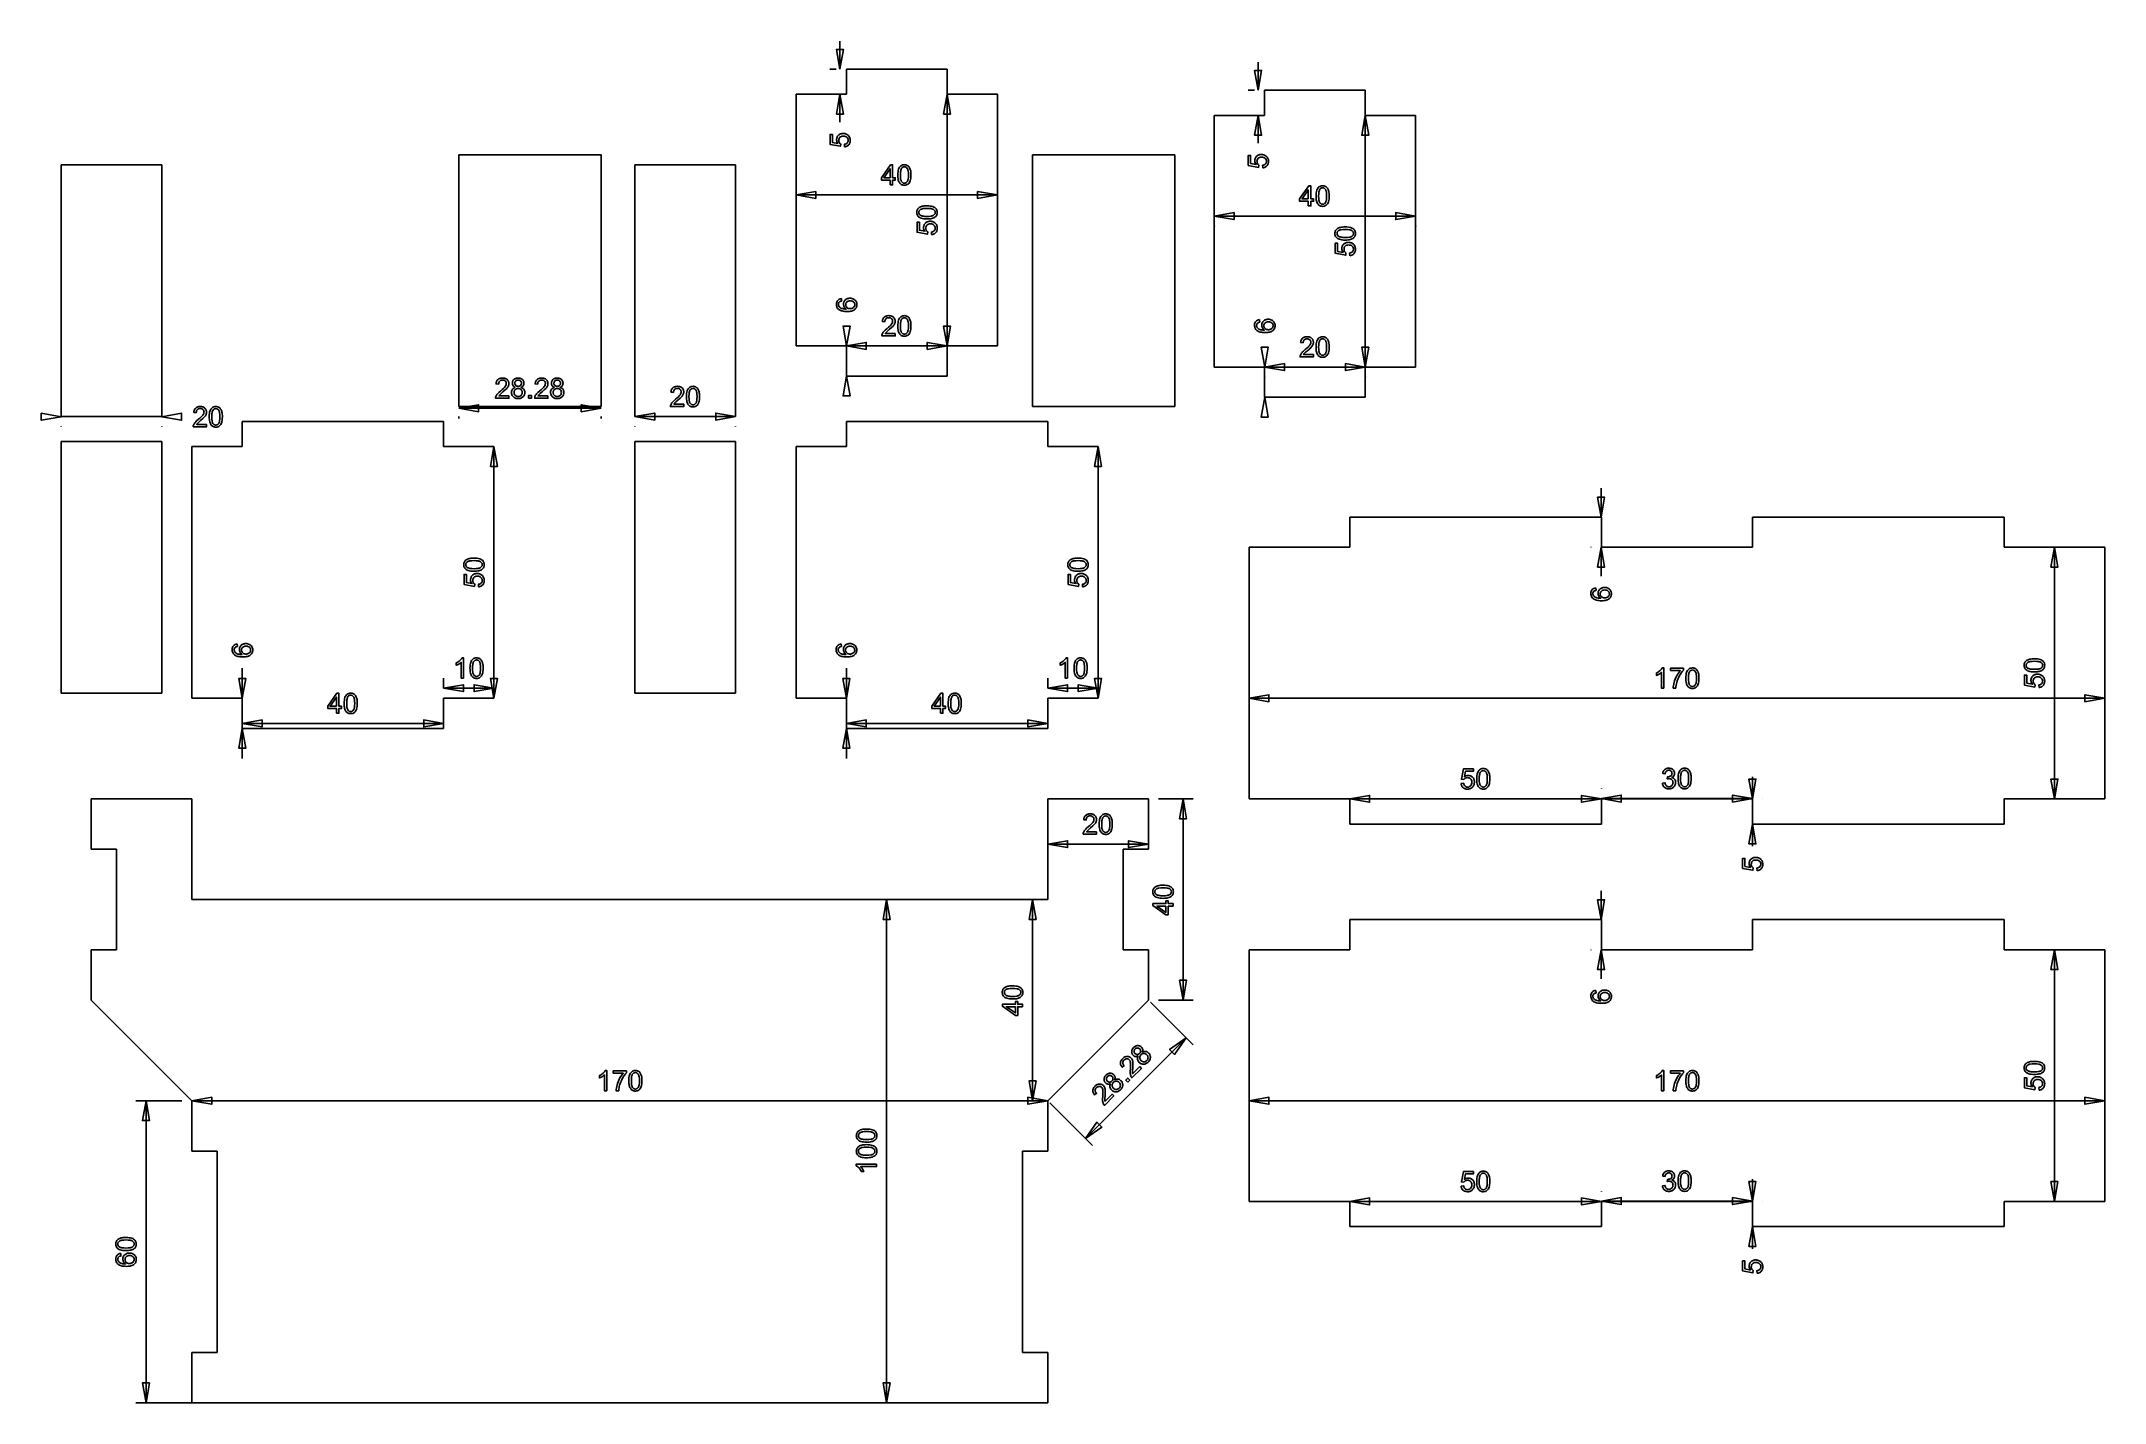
# Model space of a CAD drawing. Extents: x 0 to 410, y 20 to 291.
import ezdxf

# ---------------------------------------------------------------- set-up
doc = ezdxf.new("R2010")
doc.units = 0
doc.header["$LTSCALE"] = 10
doc.layers.add('Layer_1', color=7, linetype='CONTINUOUS')

msp = doc.modelspace()

# ---------------------------------------------------------------- linework, layer by layer
at = {"layer": 'Layer_1', "color": 7, "linetype": 'CONTINUOUS'}
for p, q in [((158.71, 285), (158.71, 290.55)), ((158, 285), (156.71, 285)), ((160, 280), (160, 285)), ((160, 285), (180, 285)), ((180, 285), (180, 280)), ((241.8, 280.81), (241.8, 286.36)), ((150, 280), (150, 230)), ((160, 280), (150, 280)), ((156.71, 280), (158, 280)), ((158.71, 280), (158.71, 274.45)), ((190, 280), (180, 280)), ((180, 230), (180, 280)), ((190, 230), (190, 280)), ((241.09, 280.81), (239.8, 280.81)), ((243.09, 275.81), (243.09, 280.81)), ((243.09, 280.81), (263.09, 280.81)), ((263.09, 280.81), (263.09, 275.81)), ((233.09, 275.81), (233.09, 225.81)), ((243.09, 275.81), (233.09, 275.81)), ((239.8, 275.81), (241.09, 275.81)), ((241.8, 275.81), (241.8, 270.27)), ((273.09, 275.81), (263.09, 275.81)), ((263.09, 225.81), (263.09, 275.81)), ((273.09, 225.81), (273.09, 275.81)), ((83, 268), (83, 218)), ((111.28, 268), (83, 268)), ((111.28, 218), (111.28, 268)), ((197, 268), (197, 218)), ((225.28, 268), (197, 268)), ((225.28, 218), (225.28, 268)), ((4, 266), (4, 216)), ((24, 266), (4, 266)), ((24, 216), (24, 266)), ((118, 266), (118, 216)), ((138, 266), (118, 266)), ((138, 216), (138, 266)), ((150, 260), (190, 260)), ((233.09, 255.81), (273.09, 255.81)), ((150, 230), (160, 230)), ((160, 230), (160, 224)), ((160, 230), (180, 230)), ((160.03, 230), (160.03, 230.63)), ((162.03, 230), (162, 230)), ((180, 230), (190, 230)), ((180, 224), (180, 230)), ((233.09, 225.81), (243.09, 225.81)), ((243.09, 225.81), (243.09, 219.81)), ((243.09, 225.81), (263.09, 225.81)), ((243.12, 225.81), (243.12, 226.45)), ((245.12, 225.81), (245.09, 225.81)), ((263.09, 225.81), (273.09, 225.81)), ((263.09, 219.81), (263.09, 225.81)), ((160, 224), (180, 224)), ((160.03, 224), (160.03, 223.37)), ((162, 224), (162.03, 224)), ((83, 218), (111.28, 218)), ((83, 217.61), (111.28, 217.61)), ((197, 218), (225.28, 218)), ((243.09, 219.81), (263.09, 219.81)), ((243.12, 219.81), (243.12, 219.18)), ((245.09, 219.81), (245.12, 219.81)), ((4, 215.94), (3.91, 215.94)), ((4, 216), (24, 216)), ((4, 214), (4, 213.94)), ((24, 215.94), (24.09, 215.94)), ((24, 213.94), (24, 214)), ((40, 210), (40, 215)), ((40, 215), (80, 215)), ((80, 210), (80, 215)), ((83, 216), (83, 215.61)), ((111.28, 215.61), (111.28, 216)), ((118, 216), (138, 216)), ((118, 215.96), (138, 215.96)), ((118, 214), (118, 213.96)), ((138, 213.96), (138, 214)), ((160, 210), (160, 215)), ((160, 215), (200, 215)), ((200, 210), (200, 215)), ((4, 211), (4, 161)), ((24, 211), (4, 211)), ((24, 161), (24, 211)), ((30, 210), (30, 160)), ((40, 210), (30, 210)), ((90, 210), (80, 210)), ((90, 160), (90, 210)), ((90, 160), (90, 210)), ((118, 211), (118, 161)), ((138, 211), (118, 211)), ((138, 161), (138, 211)), ((150, 210), (150, 160)), ((160, 210), (150, 210)), ((210, 210), (200, 210)), ((210, 160), (210, 210)), ((210, 160), (210, 210)), ((309.93, 196), (309.93, 201.74)), ((260, 190), (260, 196)), ((260, 196), (310, 196)), ((308, 196), (307.93, 196)), ((310, 196), (310, 190)), ((340, 190), (340, 196)), ((340, 196), (390, 196)), ((390, 196), (390, 190)), ((240, 190), (260, 190)), ((240, 190), (240, 140)), ((307.93, 190), (308, 190)), ((309.93, 190), (309.93, 184.26)), ((310, 190), (340, 190)), ((390, 190), (410, 190)), ((400, 140), (400, 190)), ((410, 140), (410, 190)), ((40, 160), (40, 166)), ((80, 162), (80, 164)), ((90, 164), (90, 162)), ((160, 160), (160, 166)), ((200, 162), (200, 164)), ((210, 164), (210, 162)), ((4, 161), (24, 161)), ((30, 160), (40, 160)), ((40, 160), (40, 154)), ((80, 162), (90, 162)), ((80, 160), (90, 160)), ((80, 160), (80, 154)), ((118, 161), (138, 161)), ((150, 160), (160, 160)), ((160, 160), (160, 154)), ((200, 162), (210, 162)), ((200, 160), (210, 160)), ((200, 160), (200, 154)), ((240, 160), (410, 160)), ((40, 156), (40, 157)), ((80, 157), (80, 156)), ((160, 156), (160, 157)), ((200, 157), (200, 156)), ((40, 155), (80, 155)), ((40, 154), (80, 154)), ((40, 154), (40, 148)), ((160, 155), (200, 155)), ((160, 154), (200, 154)), ((160, 154), (160, 148)), ((340.01, 140), (340.01, 144.4)), ((10, 140), (30, 140)), ((10, 140), (10, 130)), ((30, 140), (30, 120)), ((200, 140), (200, 120)), ((200, 140), (220, 140)), ((220, 140), (220, 130)), ((222, 140), (228.9, 140)), ((226.9, 140), (226.9, 100)), ((260, 140), (240, 140)), ((260, 140), (260, 135)), ((260, 140), (310, 140)), ((310, 142), (310, 142.07)), ((310, 140.07), (340, 140.07)), ((310, 140), (310, 135)), ((340, 140), (310, 140)), ((340, 142.07), (340, 142)), ((340, 135), (340, 140)), ((342, 140), (342.01, 140)), ((410, 140), (390, 140)), ((390, 140), (390, 135)), ((200, 131), (200, 133)), ((220, 133), (220, 131)), ((260, 135), (310, 135)), ((390, 135), (340, 135)), ((340.01, 135), (340.01, 130.6)), ((342.01, 135), (342, 135)), ((10, 130), (15, 130)), ((15, 130), (15, 110)), ((200, 131), (220, 131)), ((215, 110), (215, 130)), ((215, 130), (220, 130)), ((30, 120), (200, 120)), ((168, 120), (166, 120)), ((168, 120), (168, 20)), ((195, 120), (198, 120)), ((197, 80), (197, 120)), ((309.93, 116), (309.93, 121.74)), ((260, 110), (260, 116)), ((260, 116), (310, 116)), ((308, 116), (307.93, 116)), ((310, 116), (310, 110)), ((340, 110), (340, 116)), ((340, 116), (390, 116)), ((390, 116), (390, 110)), ((10, 110), (10, 100)), ((15, 110), (10, 110)), ((220, 110), (215, 110)), ((220, 110), (220, 100)), ((240, 110), (260, 110)), ((240, 110), (240, 60)), ((307.93, 110), (308, 110)), ((309.93, 110), (309.93, 104.26)), ((310, 110), (340, 110)), ((390, 110), (410, 110)), ((400, 60), (400, 110)), ((410, 60), (410, 110)), ((10, 100), (30, 80)), ((220, 100), (200, 80)), ((228.91, 91.09), (220.41, 99.59)), ((228.9, 100), (222, 100)), ((207.5, 72.5), (227.5, 92.5)), ((28, 80), (18.87, 80)), ((20.87, 80), (20.87, 20)), ((30, 80), (30, 70)), ((30, 80), (200, 80)), ((198, 80), (195, 80)), ((200, 80), (200, 70)), ((200.41, 79.59), (208.91, 71.09)), ((240, 80), (410, 80)), ((35, 70), (30, 70)), ((35, 30), (35, 70)), ((200, 70), (195, 70)), ((195, 70), (195, 30)), ((310, 62), (310, 62.07)), ((340, 62.07), (340, 62)), ((340.01, 60), (340.01, 64.4)), ((260, 60), (240, 60)), ((260, 60), (260, 55)), ((260, 60), (310, 60)), ((310, 60.07), (340, 60.07)), ((310, 60), (310, 55)), ((340, 60), (310, 60)), ((340, 55), (340, 60)), ((342, 60), (342.01, 60)), ((410, 60), (390, 60)), ((390, 60), (390, 55)), ((260, 55), (310, 55)), ((390, 55), (340, 55)), ((340.01, 55), (340.01, 50.6)), ((342.01, 55), (342, 55)), ((30, 30), (30, 20)), ((30, 30), (35, 30)), ((195, 30), (200, 30)), ((200, 30), (200, 20)), ((18.87, 20), (28, 20)), ((27, 20), (45, 20)), ((30, 20), (200, 20)), ((166, 20), (168, 20))]:
    msp.add_line(p, q, dxfattribs=at)
at = {"layer": 'Layer_1', "color": 7, "linetype": 'CONTINUOUS', "flags": 128}
for points in [[(158.71, 285), (158.02, 288.94), (159.41, 288.94), (158.71, 285)], [(241.8, 280.81), (241.1, 284.75), (242.49, 284.75), (241.8, 280.81)], [(158.71, 280), (159.41, 276.06), (158.02, 276.06), (158.71, 280)], [(180, 280), (180.69, 276.06), (179.31, 276.06), (180, 280)], [(241.8, 275.81), (242.49, 271.87), (241.1, 271.87), (241.8, 275.81)], [(263.09, 275.81), (263.78, 271.87), (262.39, 271.87), (263.09, 275.81)], [(159.66, 269.58), (159.62, 270.09), (159.8, 270.13), (159.95, 270.19), (160.08, 270.26), (160.19, 270.36), (160.27, 270.47), (160.33, 270.59), (160.36, 270.72), (160.38, 270.86), (160.36, 271.03), (160.31, 271.19), (160.23, 271.33), (160.11, 271.46), (159.96, 271.57), (159.8, 271.65), (159.61, 271.69), (159.4, 271.71), (159.2, 271.69), (159.02, 271.65), (158.87, 271.58), (158.74, 271.47), (158.63, 271.35), (158.55, 271.2), (158.51, 271.04), (158.49, 270.85), (158.5, 270.74), (158.52, 270.63), (158.55, 270.52), (158.6, 270.43), (158.66, 270.34), (158.73, 270.26), (158.8, 270.19), (158.88, 270.13), (158.82, 269.67), (156.77, 270.05), (156.77, 272.04), (157.24, 272.04), (157.24, 270.45), (158.31, 270.23), (158.2, 270.41), (158.12, 270.6), (158.08, 270.79), (158.06, 270.99), (158.07, 271.11), (158.08, 271.24), (158.11, 271.36), (158.15, 271.47), (158.2, 271.58), (158.26, 271.68), (158.34, 271.78), (158.42, 271.87), (158.52, 271.95), (158.62, 272.03), (158.72, 272.09), (158.84, 272.14), (158.96, 272.18), (159.08, 272.21), (159.22, 272.22), (159.36, 272.23), (159.49, 272.23), (159.62, 272.21), (159.74, 272.19), (159.86, 272.15), (159.98, 272.11), (160.09, 272.05), (160.19, 271.99), (160.29, 271.91), (160.41, 271.81), (160.51, 271.7), (160.59, 271.59), (160.66, 271.46), (160.71, 271.32), (160.75, 271.18), (160.77, 271.03), (160.78, 270.86), (160.76, 270.6), (160.74, 270.48), (160.7, 270.37), (160.66, 270.26), (160.61, 270.16), (160.55, 270.06), (160.47, 269.97), (160.4, 269.89), (160.31, 269.82), (160.22, 269.75), (160.12, 269.7), (160.01, 269.66), (159.9, 269.62), (159.79, 269.59), (159.66, 269.58)], [(242.75, 265.39), (242.71, 265.91), (242.88, 265.94), (243.04, 266), (243.17, 266.08), (243.27, 266.17), (243.36, 266.28), (243.42, 266.4), (243.45, 266.53), (243.46, 266.68), (243.45, 266.85), (243.4, 267), (243.31, 267.15), (243.2, 267.28), (243.05, 267.38), (242.88, 267.46), (242.7, 267.51), (242.49, 267.52), (242.29, 267.51), (242.11, 267.46), (241.96, 267.39), (241.82, 267.29), (241.72, 267.16), (241.64, 267.01), (241.6, 266.85), (241.58, 266.67), (241.59, 266.55), (241.61, 266.44), (241.64, 266.34), (241.69, 266.24), (241.75, 266.15), (241.81, 266.07), (241.89, 266), (241.97, 265.94), (241.91, 265.48), (239.85, 265.87), (239.85, 267.85), (240.32, 267.85), (240.32, 266.26), (241.4, 266.04), (241.29, 266.23), (241.21, 266.41), (241.16, 266.6), (241.15, 266.8), (241.15, 266.93), (241.17, 267.05), (241.2, 267.17), (241.24, 267.28), (241.29, 267.39), (241.35, 267.49), (241.42, 267.59), (241.51, 267.68), (241.6, 267.77), (241.7, 267.84), (241.81, 267.9), (241.92, 267.95), (242.04, 267.99), (242.17, 268.02), (242.3, 268.04), (242.44, 268.04), (242.58, 268.04), (242.7, 268.02), (242.83, 268), (242.95, 267.96), (243.06, 267.92), (243.17, 267.86), (243.28, 267.8), (243.38, 267.73), (243.49, 267.63), (243.59, 267.52), (243.68, 267.4), (243.74, 267.27), (243.8, 267.14), (243.84, 266.99), (243.86, 266.84), (243.87, 266.68), (243.85, 266.42), (243.82, 266.29), (243.79, 266.18), (243.75, 266.07), (243.69, 265.97), (243.63, 265.87), (243.56, 265.79), (243.48, 265.7), (243.4, 265.63), (243.3, 265.57), (243.21, 265.51), (243.1, 265.47), (242.99, 265.43), (242.87, 265.41), (242.75, 265.39)], [(168.7, 262), (168.7, 262.96), (166.96, 262.96), (166.96, 263.41), (168.79, 266), (169.19, 266), (169.19, 263.41), (169.73, 263.41), (169.73, 262.96), (169.19, 262.96), (169.19, 262), (168.7, 262)], [(168.7, 263.41), (168.7, 265.21), (167.45, 263.41), (168.7, 263.41)], [(170.23, 263.97), (170.24, 264.31), (170.27, 264.61), (170.31, 264.88), (170.38, 265.11), (170.46, 265.32), (170.56, 265.5), (170.68, 265.65), (170.81, 265.78), (170.96, 265.88), (171.14, 265.96), (171.33, 266), (171.54, 266.02), (171.69, 266.01), (171.84, 265.98), (171.97, 265.94), (172.1, 265.89), (172.22, 265.81), (172.32, 265.73), (172.42, 265.63), (172.5, 265.51), (172.58, 265.38), (172.64, 265.24), (172.7, 265.09), (172.75, 264.92), (172.79, 264.73), (172.82, 264.51), (172.83, 264.25), (172.84, 263.97), (172.83, 263.64), (172.8, 263.34), (172.76, 263.07), (172.7, 262.84), (172.61, 262.63), (172.52, 262.45), (172.4, 262.3), (172.26, 262.17), (172.11, 262.06), (171.94, 261.99), (171.75, 261.95), (171.54, 261.93), (171.4, 261.94), (171.26, 261.96), (171.14, 261.99), (171.02, 262.04), (170.91, 262.09), (170.81, 262.17), (170.71, 262.25), (170.63, 262.35), (170.53, 262.48), (170.45, 262.64), (170.39, 262.81), (170.33, 263), (170.29, 263.22), (170.26, 263.45), (170.24, 263.7), (170.23, 263.97)], [(170.74, 263.97), (170.75, 263.52), (170.79, 263.15), (170.83, 263), (170.87, 262.87), (170.91, 262.75), (170.97, 262.66), (171.09, 262.52), (171.16, 262.46), (171.22, 262.42), (171.3, 262.38), (171.37, 262.36), (171.45, 262.34), (171.54, 262.34), (171.62, 262.34), (171.7, 262.36), (171.77, 262.38), (171.85, 262.42), (171.92, 262.46), (171.98, 262.52), (172.11, 262.66), (172.16, 262.76), (172.21, 262.87), (172.25, 263), (172.28, 263.15), (172.32, 263.52), (172.34, 263.97), (172.32, 264.43), (172.28, 264.79), (172.25, 264.95), (172.21, 265.08), (172.16, 265.19), (172.11, 265.29), (171.98, 265.43), (171.92, 265.48), (171.85, 265.53), (171.77, 265.56), (171.7, 265.59), (171.61, 265.6), (171.53, 265.61), (171.37, 265.59), (171.23, 265.54), (171.1, 265.45), (170.99, 265.32), (170.93, 265.22), (170.88, 265.1), (170.84, 264.96), (170.8, 264.8), (170.77, 264.62), (170.75, 264.43), (170.74, 263.97)], [(150, 260), (153.94, 260.69), (153.94, 259.31), (150, 260)], [(190, 260), (186.06, 259.31), (186.06, 260.69), (190, 260)], [(251.78, 257.81), (251.78, 258.77), (250.05, 258.77), (250.05, 259.22), (251.87, 261.81), (252.28, 261.81), (252.28, 259.22), (252.82, 259.22), (252.82, 258.77), (252.28, 258.77), (252.28, 257.81), (251.78, 257.81)], [(251.78, 259.22), (251.78, 261.02), (250.53, 259.22), (251.78, 259.22)], [(253.32, 259.79), (253.33, 260.12), (253.35, 260.43), (253.4, 260.69), (253.46, 260.93), (253.55, 261.13), (253.65, 261.31), (253.76, 261.46), (253.9, 261.59), (254.05, 261.7), (254.22, 261.77), (254.41, 261.81), (254.62, 261.83), (254.78, 261.82), (254.92, 261.8), (255.06, 261.76), (255.19, 261.7), (255.3, 261.63), (255.41, 261.54), (255.5, 261.44), (255.59, 261.33), (255.66, 261.2), (255.73, 261.06), (255.79, 260.9), (255.84, 260.73), (255.88, 260.54), (255.9, 260.32), (255.92, 260.07), (255.93, 259.79), (255.92, 259.45), (255.89, 259.15), (255.85, 258.88), (255.78, 258.65), (255.7, 258.45), (255.6, 258.27), (255.48, 258.11), (255.35, 257.98), (255.2, 257.88), (255.02, 257.8), (254.83, 257.76), (254.62, 257.74), (254.48, 257.75), (254.35, 257.77), (254.22, 257.8), (254.11, 257.85), (254, 257.91), (253.89, 257.98), (253.8, 258.06), (253.71, 258.16), (253.62, 258.29), (253.54, 258.45), (253.47, 258.62), (253.42, 258.82), (253.37, 259.03), (253.34, 259.26), (253.32, 259.51), (253.32, 259.79)], [(253.82, 259.79), (253.84, 259.33), (253.88, 258.97), (253.91, 258.81), (253.95, 258.68), (254, 258.57), (254.05, 258.47), (254.18, 258.33), (254.24, 258.28), (254.31, 258.23), (254.38, 258.19), (254.46, 258.17), (254.54, 258.15), (254.62, 258.15), (254.71, 258.15), (254.78, 258.17), (254.86, 258.19), (254.93, 258.23), (255, 258.28), (255.07, 258.33), (255.19, 258.48), (255.25, 258.57), (255.29, 258.68), (255.33, 258.81), (255.36, 258.97), (255.41, 259.34), (255.42, 259.79), (255.41, 260.24), (255.36, 260.61), (255.33, 260.76), (255.29, 260.89), (255.25, 261.01), (255.19, 261.1), (255.07, 261.24), (255, 261.3), (254.93, 261.34), (254.86, 261.38), (254.78, 261.4), (254.7, 261.42), (254.62, 261.42), (254.46, 261.4), (254.31, 261.35), (254.19, 261.26), (254.08, 261.14), (254.02, 261.04), (253.97, 260.91), (253.92, 260.77), (253.89, 260.62), (253.86, 260.44), (253.84, 260.24), (253.82, 259.79)], [(176.03, 255.23), (175.69, 255.24), (175.39, 255.27), (175.12, 255.31), (174.89, 255.38), (174.68, 255.46), (174.5, 255.56), (174.35, 255.68), (174.22, 255.81), (174.12, 255.96), (174.04, 256.14), (174, 256.33), (173.98, 256.54), (173.99, 256.69), (174.02, 256.84), (174.06, 256.97), (174.11, 257.1), (174.19, 257.22), (174.27, 257.32), (174.37, 257.42), (174.49, 257.5), (174.62, 257.58), (174.76, 257.64), (174.91, 257.7), (175.08, 257.75), (175.27, 257.79), (175.49, 257.82), (175.75, 257.83), (176.03, 257.84), (176.36, 257.83), (176.66, 257.8), (176.93, 257.76), (177.16, 257.7), (177.37, 257.61), (177.55, 257.52), (177.7, 257.4), (177.83, 257.26), (177.94, 257.11), (178.01, 256.94), (178.05, 256.75), (178.07, 256.54), (178.06, 256.4), (178.04, 256.26), (178.01, 256.14), (177.96, 256.02), (177.91, 255.91), (177.83, 255.81), (177.75, 255.71), (177.65, 255.63), (177.52, 255.53), (177.36, 255.45), (177.19, 255.39), (177, 255.33), (176.78, 255.29), (176.55, 255.26), (176.3, 255.24), (176.03, 255.23)], [(176.95, 252.12), (176.91, 252.64), (177.09, 252.68), (177.24, 252.73), (177.37, 252.81), (177.47, 252.91), (177.56, 253.02), (177.62, 253.14), (177.65, 253.27), (177.66, 253.41), (177.65, 253.58), (177.6, 253.74), (177.51, 253.88), (177.4, 254.01), (177.25, 254.12), (177.09, 254.19), (176.9, 254.24), (176.69, 254.26), (176.49, 254.24), (176.31, 254.2), (176.16, 254.12), (176.02, 254.02), (175.92, 253.89), (175.84, 253.75), (175.8, 253.58), (175.78, 253.4), (175.79, 253.29), (175.81, 253.18), (175.84, 253.07), (175.89, 252.97), (175.95, 252.88), (176.01, 252.8), (176.09, 252.73), (176.17, 252.67), (176.11, 252.21), (174.05, 252.6), (174.05, 254.59), (174.52, 254.59), (174.52, 252.99), (175.6, 252.78), (175.49, 252.96), (175.41, 253.15), (175.36, 253.34), (175.35, 253.53), (175.35, 253.66), (175.37, 253.78), (175.4, 253.9), (175.44, 254.02), (175.49, 254.12), (175.55, 254.23), (175.63, 254.32), (175.71, 254.42), (175.8, 254.5), (175.91, 254.57), (176.01, 254.64), (176.13, 254.69), (176.25, 254.73), (176.37, 254.75), (176.5, 254.77), (176.64, 254.78), (176.78, 254.77), (176.91, 254.76), (177.03, 254.73), (177.15, 254.7), (177.27, 254.65), (177.38, 254.6), (177.48, 254.53), (177.58, 254.46), (177.7, 254.36), (177.8, 254.25), (177.88, 254.13), (177.95, 254), (178, 253.87), (178.04, 253.72), (178.06, 253.57), (178.07, 253.41), (178.05, 253.15), (178.03, 253.03), (177.99, 252.91), (177.95, 252.81), (177.9, 252.7), (177.83, 252.61), (177.76, 252.52), (177.68, 252.44), (177.6, 252.36), (177.51, 252.3), (177.41, 252.25), (177.3, 252.2), (177.19, 252.17), (177.08, 252.14), (176.95, 252.12)], [(176.03, 255.74), (176.48, 255.75), (176.85, 255.79), (177, 255.83), (177.13, 255.87), (177.25, 255.91), (177.34, 255.97), (177.48, 256.09), (177.54, 256.16), (177.58, 256.22), (177.62, 256.3), (177.64, 256.37), (177.66, 256.45), (177.66, 256.54), (177.66, 256.62), (177.64, 256.7), (177.62, 256.77), (177.58, 256.85), (177.54, 256.92), (177.48, 256.98), (177.34, 257.11), (177.24, 257.16), (177.13, 257.21), (177, 257.25), (176.85, 257.28), (176.48, 257.32), (176.03, 257.34), (175.57, 257.32), (175.21, 257.28), (175.05, 257.25), (174.92, 257.21), (174.81, 257.16), (174.71, 257.11), (174.57, 256.98), (174.52, 256.92), (174.47, 256.85), (174.44, 256.77), (174.41, 256.7), (174.4, 256.61), (174.39, 256.53), (174.41, 256.37), (174.46, 256.23), (174.55, 256.1), (174.68, 255.99), (174.78, 255.93), (174.9, 255.88), (175.04, 255.84), (175.2, 255.8), (175.38, 255.77), (175.57, 255.75), (176.03, 255.74)], [(233.09, 255.81), (237.03, 256.51), (237.03, 255.12), (233.09, 255.81)], [(273.09, 255.81), (269.15, 255.12), (269.15, 256.51), (273.09, 255.81)], [(259.11, 251.04), (258.78, 251.05), (258.47, 251.08), (258.21, 251.13), (257.97, 251.19), (257.77, 251.27), (257.59, 251.37), (257.43, 251.49), (257.3, 251.62), (257.2, 251.78), (257.13, 251.95), (257.08, 252.14), (257.07, 252.35), (257.08, 252.51), (257.1, 252.65), (257.14, 252.79), (257.2, 252.91), (257.27, 253.03), (257.36, 253.14), (257.46, 253.23), (257.57, 253.31), (257.7, 253.39), (257.84, 253.46), (258, 253.51), (258.17, 253.56), (258.36, 253.6), (258.58, 253.63), (258.83, 253.65), (259.11, 253.65), (259.45, 253.64), (259.75, 253.62), (260.02, 253.57), (260.25, 253.51), (260.45, 253.43), (260.63, 253.33), (260.79, 253.21), (260.92, 253.08), (261.02, 252.92), (261.1, 252.75), (261.14, 252.56), (261.15, 252.35), (261.15, 252.21), (261.13, 252.08), (261.1, 251.95), (261.05, 251.83), (260.99, 251.72), (260.92, 251.62), (260.84, 251.53), (260.74, 251.44), (260.6, 251.35), (260.45, 251.27), (260.28, 251.2), (260.08, 251.14), (259.87, 251.1), (259.64, 251.07), (259.39, 251.05), (259.11, 251.04)], [(260.04, 247.94), (259.99, 248.45), (260.17, 248.49), (260.32, 248.55), (260.45, 248.62), (260.56, 248.72), (260.64, 248.83), (260.7, 248.95), (260.74, 249.08), (260.75, 249.22), (260.73, 249.39), (260.68, 249.55), (260.6, 249.69), (260.48, 249.82), (260.34, 249.93), (260.17, 250.01), (259.98, 250.05), (259.77, 250.07), (259.57, 250.05), (259.4, 250.01), (259.24, 249.94), (259.11, 249.83), (259, 249.7), (258.93, 249.56), (258.88, 249.4), (258.87, 249.21), (258.87, 249.1), (258.89, 248.99), (258.93, 248.88), (258.98, 248.79), (259.03, 248.7), (259.1, 248.62), (259.17, 248.55), (259.26, 248.49), (259.2, 248.02), (257.14, 248.41), (257.14, 250.4), (257.61, 250.4), (257.61, 248.8), (258.68, 248.59), (258.58, 248.77), (258.5, 248.96), (258.45, 249.15), (258.43, 249.34), (258.44, 249.47), (258.46, 249.6), (258.48, 249.71), (258.52, 249.83), (258.58, 249.94), (258.64, 250.04), (258.71, 250.14), (258.8, 250.23), (258.89, 250.31), (258.99, 250.39), (259.1, 250.45), (259.21, 250.5), (259.33, 250.54), (259.46, 250.57), (259.59, 250.58), (259.73, 250.59), (259.86, 250.58), (259.99, 250.57), (260.12, 250.54), (260.24, 250.51), (260.35, 250.47), (260.46, 250.41), (260.57, 250.35), (260.67, 250.27), (260.78, 250.17), (260.88, 250.06), (260.96, 249.94), (261.03, 249.82), (261.09, 249.68), (261.12, 249.54), (261.15, 249.38), (261.15, 249.22), (261.14, 248.96), (261.11, 248.84), (261.08, 248.73), (261.03, 248.62), (260.98, 248.52), (260.92, 248.42), (260.85, 248.33), (260.77, 248.25), (260.68, 248.18), (260.59, 248.11), (260.49, 248.06), (260.39, 248.02), (260.28, 247.98), (260.16, 247.95), (260.04, 247.94)], [(259.11, 251.55), (259.56, 251.56), (259.93, 251.61), (260.09, 251.64), (260.22, 251.68), (260.33, 251.73), (260.42, 251.78), (260.57, 251.9), (260.62, 251.97), (260.67, 252.04), (260.7, 252.11), (260.73, 252.19), (260.75, 252.27), (260.75, 252.35), (260.75, 252.43), (260.73, 252.51), (260.7, 252.59), (260.67, 252.66), (260.62, 252.73), (260.57, 252.8), (260.42, 252.92), (260.33, 252.97), (260.22, 253.02), (260.09, 253.06), (259.93, 253.09), (259.56, 253.13), (259.11, 253.15), (258.66, 253.13), (258.29, 253.09), (258.14, 253.06), (258, 253.02), (257.89, 252.97), (257.8, 252.92), (257.66, 252.8), (257.6, 252.73), (257.56, 252.66), (257.52, 252.59), (257.5, 252.51), (257.48, 252.43), (257.48, 252.34), (257.49, 252.18), (257.55, 252.04), (257.64, 251.91), (257.76, 251.8), (257.86, 251.74), (257.98, 251.69), (258.12, 251.65), (258.28, 251.61), (258.46, 251.59), (258.66, 251.57), (259.11, 251.55)], [(159.01, 239.41), (159.05, 238.93), (158.91, 238.89), (158.8, 238.85), (158.7, 238.8), (158.63, 238.74), (158.54, 238.63), (158.47, 238.52), (158.43, 238.39), (158.42, 238.25), (158.43, 238.13), (158.45, 238.03), (158.49, 237.93), (158.55, 237.84), (158.64, 237.73), (158.76, 237.63), (158.89, 237.54), (159.04, 237.47), (159.22, 237.41), (159.44, 237.37), (159.69, 237.34), (159.97, 237.33), (159.84, 237.43), (159.73, 237.53), (159.64, 237.64), (159.57, 237.77), (159.51, 237.9), (159.47, 238.03), (159.44, 238.16), (159.44, 238.3), (159.44, 238.42), (159.46, 238.54), (159.49, 238.65), (159.53, 238.76), (159.58, 238.86), (159.64, 238.96), (159.71, 239.05), (159.8, 239.14), (159.89, 239.22), (159.99, 239.29), (160.1, 239.35), (160.21, 239.4), (160.33, 239.44), (160.46, 239.46), (160.59, 239.48), (160.73, 239.48), (160.92, 239.47), (161.1, 239.44), (161.27, 239.39), (161.43, 239.32), (161.58, 239.23), (161.72, 239.13), (161.83, 239.01), (161.93, 238.88), (162, 238.73), (162.06, 238.57), (162.09, 238.41), (162.1, 238.23), (162.09, 238.08), (162.07, 237.94), (162.04, 237.8), (161.99, 237.67), (161.92, 237.55), (161.85, 237.44), (161.75, 237.33), (161.65, 237.23), (161.53, 237.14), (161.39, 237.06), (161.23, 236.99), (161.05, 236.94), (160.86, 236.9), (160.64, 236.87), (160.41, 236.85), (160.16, 236.84), (159.88, 236.85), (159.62, 236.87), (159.38, 236.9), (159.16, 236.95), (158.96, 237.01), (158.78, 237.08), (158.62, 237.17), (158.47, 237.27), (158.37, 237.37), (158.27, 237.47), (158.19, 237.59), (158.13, 237.71), (158.08, 237.84), (158.04, 237.98), (158.02, 238.12), (158.02, 238.28), (158.03, 238.5), (158.08, 238.71), (158.16, 238.89), (158.28, 239.05), (158.42, 239.19), (158.6, 239.29), (158.79, 239.37), (159.01, 239.41)], [(160.74, 237.41), (160.86, 237.41), (160.98, 237.44), (161.1, 237.47), (161.22, 237.52), (161.33, 237.58), (161.43, 237.65), (161.51, 237.73), (161.57, 237.82), (161.63, 237.92), (161.67, 238.02), (161.69, 238.12), (161.7, 238.22), (161.68, 238.37), (161.63, 238.51), (161.55, 238.64), (161.44, 238.76), (161.31, 238.86), (161.15, 238.93), (160.97, 238.97), (160.76, 238.98), (160.57, 238.97), (160.39, 238.93), (160.24, 238.86), (160.11, 238.76), (160, 238.64), (159.93, 238.51), (159.89, 238.37), (159.87, 238.2), (159.89, 238.04), (159.93, 237.9), (160, 237.76), (160.11, 237.64), (160.24, 237.54), (160.39, 237.47), (160.55, 237.42), (160.74, 237.41)], [(160.03, 230), (159.34, 233.94), (160.73, 233.94), (160.03, 230)], [(169.71, 232.47), (169.71, 232), (167.06, 232), (167.07, 232.17), (167.12, 232.34), (167.18, 232.48), (167.25, 232.61), (167.34, 232.74), (167.44, 232.87), (167.57, 233.01), (167.71, 233.16), (168.08, 233.48), (168.38, 233.73), (168.63, 233.96), (168.82, 234.16), (168.97, 234.33), (169.07, 234.48), (169.14, 234.63), (169.18, 234.78), (169.2, 234.92), (169.18, 235.06), (169.14, 235.19), (169.08, 235.3), (168.99, 235.41), (168.87, 235.5), (168.75, 235.56), (168.6, 235.6), (168.44, 235.61), (168.27, 235.6), (168.12, 235.56), (167.99, 235.49), (167.87, 235.4), (167.78, 235.28), (167.71, 235.14), (167.67, 234.99), (167.66, 234.81), (167.15, 234.86), (167.17, 235), (167.2, 235.13), (167.23, 235.25), (167.28, 235.36), (167.33, 235.46), (167.39, 235.56), (167.46, 235.64), (167.54, 235.72), (167.63, 235.79), (167.73, 235.85), (167.83, 235.9), (167.94, 235.94), (168.06, 235.97), (168.18, 236), (168.45, 236.02), (168.59, 236.01), (168.73, 236), (168.85, 235.97), (168.97, 235.94), (169.08, 235.89), (169.18, 235.84), (169.28, 235.77), (169.36, 235.7), (169.44, 235.61), (169.51, 235.53), (169.57, 235.44), (169.62, 235.34), (169.65, 235.24), (169.68, 235.13), (169.69, 235.02), (169.7, 234.91), (169.69, 234.79), (169.68, 234.67), (169.64, 234.55), (169.6, 234.43), (169.54, 234.32), (169.47, 234.2), (169.38, 234.07), (169.28, 233.95), (168.97, 233.64), (168.52, 233.24), (168.16, 232.93), (167.95, 232.74), (167.84, 232.61), (167.74, 232.47), (169.71, 232.47)], [(170.23, 233.97), (170.24, 234.31), (170.27, 234.61), (170.31, 234.88), (170.38, 235.11), (170.46, 235.32), (170.56, 235.5), (170.68, 235.65), (170.81, 235.78), (170.96, 235.88), (171.14, 235.96), (171.33, 236), (171.54, 236.02), (171.69, 236.01), (171.84, 235.98), (171.97, 235.94), (172.1, 235.89), (172.22, 235.81), (172.32, 235.73), (172.42, 235.63), (172.5, 235.51), (172.58, 235.38), (172.64, 235.24), (172.7, 235.09), (172.75, 234.92), (172.79, 234.73), (172.82, 234.51), (172.83, 234.25), (172.84, 233.97), (172.83, 233.64), (172.8, 233.34), (172.76, 233.07), (172.7, 232.84), (172.61, 232.63), (172.52, 232.45), (172.4, 232.3), (172.26, 232.17), (172.11, 232.06), (171.94, 231.99), (171.75, 231.95), (171.54, 231.93), (171.4, 231.94), (171.26, 231.96), (171.14, 231.99), (171.02, 232.04), (170.91, 232.09), (170.81, 232.17), (170.71, 232.25), (170.63, 232.35), (170.53, 232.48), (170.45, 232.64), (170.39, 232.81), (170.33, 233), (170.29, 233.22), (170.26, 233.45), (170.24, 233.7), (170.23, 233.97)], [(170.74, 233.97), (170.75, 233.52), (170.79, 233.15), (170.83, 233), (170.87, 232.87), (170.91, 232.75), (170.97, 232.66), (171.09, 232.52), (171.16, 232.46), (171.22, 232.42), (171.3, 232.38), (171.37, 232.36), (171.45, 232.34), (171.54, 232.34), (171.62, 232.34), (171.7, 232.36), (171.77, 232.38), (171.85, 232.42), (171.92, 232.46), (171.98, 232.52), (172.11, 232.66), (172.16, 232.76), (172.21, 232.87), (172.25, 233), (172.28, 233.15), (172.32, 233.52), (172.34, 233.97), (172.32, 234.43), (172.28, 234.79), (172.25, 234.95), (172.21, 235.08), (172.16, 235.19), (172.11, 235.29), (171.98, 235.43), (171.92, 235.48), (171.85, 235.53), (171.77, 235.56), (171.7, 235.59), (171.61, 235.6), (171.53, 235.61), (171.37, 235.59), (171.23, 235.54), (171.1, 235.45), (170.99, 235.32), (170.93, 235.22), (170.88, 235.1), (170.84, 234.96), (170.8, 234.8), (170.77, 234.62), (170.75, 234.43), (170.74, 233.97)], [(180, 230), (179.31, 233.94), (180.69, 233.94), (180, 230)], [(242.1, 235.23), (242.14, 234.74), (242, 234.7), (241.89, 234.66), (241.79, 234.61), (241.72, 234.55), (241.62, 234.45), (241.56, 234.33), (241.52, 234.2), (241.51, 234.06), (241.51, 233.95), (241.54, 233.84), (241.58, 233.74), (241.64, 233.65), (241.73, 233.54), (241.84, 233.44), (241.98, 233.36), (242.13, 233.28), (242.31, 233.23), (242.52, 233.18), (242.77, 233.16), (243.05, 233.14), (242.93, 233.24), (242.82, 233.34), (242.73, 233.46), (242.65, 233.58), (242.6, 233.71), (242.56, 233.84), (242.53, 233.98), (242.52, 234.12), (242.53, 234.24), (242.55, 234.35), (242.57, 234.46), (242.61, 234.57), (242.66, 234.67), (242.73, 234.77), (242.8, 234.86), (242.88, 234.95), (242.98, 235.03), (243.08, 235.1), (243.19, 235.16), (243.3, 235.21), (243.42, 235.25), (243.55, 235.28), (243.68, 235.29), (243.82, 235.3), (244, 235.29), (244.18, 235.26), (244.35, 235.21), (244.52, 235.14), (244.67, 235.05), (244.8, 234.94), (244.92, 234.82), (245.01, 234.69), (245.09, 234.54), (245.14, 234.39), (245.18, 234.22), (245.19, 234.05), (245.18, 233.9), (245.16, 233.75), (245.12, 233.62), (245.07, 233.49), (245.01, 233.37), (244.93, 233.25), (244.84, 233.14), (244.73, 233.04), (244.61, 232.95), (244.47, 232.87), (244.31, 232.81), (244.14, 232.75), (243.94, 232.71), (243.73, 232.68), (243.5, 232.66), (243.25, 232.66), (242.97, 232.66), (242.71, 232.68), (242.47, 232.72), (242.24, 232.76), (242.04, 232.82), (241.86, 232.9), (241.7, 232.98), (241.56, 233.08), (241.45, 233.18), (241.36, 233.29), (241.28, 233.4), (241.22, 233.52), (241.17, 233.65), (241.13, 233.79), (241.11, 233.94), (241.1, 234.09), (241.12, 234.32), (241.17, 234.52), (241.25, 234.7), (241.37, 234.87), (241.51, 235), (241.68, 235.11), (241.88, 235.18), (242.1, 235.23)], [(243.82, 233.22), (243.95, 233.23), (244.07, 233.25), (244.19, 233.28), (244.31, 233.33), (244.42, 233.39), (244.51, 233.46), (244.59, 233.54), (244.66, 233.63), (244.71, 233.73), (244.75, 233.83), (244.77, 233.93), (244.78, 234.04), (244.77, 234.19), (244.72, 234.33), (244.64, 234.45), (244.53, 234.57), (244.39, 234.67), (244.23, 234.74), (244.05, 234.78), (243.85, 234.8), (243.65, 234.78), (243.48, 234.74), (243.33, 234.67), (243.2, 234.57), (243.09, 234.46), (243.02, 234.32), (242.97, 234.18), (242.96, 234.02), (242.97, 233.86), (243.02, 233.71), (243.09, 233.58), (243.2, 233.45), (243.32, 233.35), (243.47, 233.28), (243.64, 233.24), (243.82, 233.22)], [(160, 230), (163.94, 230.69), (163.94, 229.31), (160, 230)], [(180, 230), (176.06, 229.31), (176.06, 230.69), (180, 230)], [(243.12, 225.81), (242.42, 229.75), (243.81, 229.75), (243.12, 225.81)], [(252.79, 228.28), (252.79, 227.81), (250.15, 227.81), (250.16, 227.99), (250.2, 228.15), (250.26, 228.29), (250.34, 228.42), (250.42, 228.55), (250.53, 228.69), (250.65, 228.82), (250.8, 228.97), (251.17, 229.29), (251.47, 229.55), (251.72, 229.77), (251.91, 229.97), (252.05, 230.14), (252.15, 230.29), (252.22, 230.44), (252.27, 230.59), (252.28, 230.73), (252.27, 230.87), (252.23, 231), (252.16, 231.12), (252.07, 231.22), (251.96, 231.31), (251.83, 231.37), (251.69, 231.41), (251.53, 231.42), (251.36, 231.41), (251.21, 231.37), (251.08, 231.3), (250.96, 231.21), (250.87, 231.09), (250.8, 230.96), (250.76, 230.8), (250.75, 230.62), (250.24, 230.67), (250.26, 230.81), (250.28, 230.94), (250.32, 231.06), (250.36, 231.17), (250.42, 231.27), (250.48, 231.37), (250.55, 231.46), (250.63, 231.53), (250.72, 231.6), (250.81, 231.66), (250.92, 231.71), (251.03, 231.76), (251.14, 231.79), (251.27, 231.81), (251.54, 231.83), (251.68, 231.82), (251.81, 231.81), (251.94, 231.78), (252.05, 231.75), (252.16, 231.7), (252.27, 231.65), (252.36, 231.58), (252.45, 231.51), (252.53, 231.43), (252.6, 231.34), (252.65, 231.25), (252.7, 231.15), (252.74, 231.05), (252.76, 230.95), (252.78, 230.83), (252.79, 230.72), (252.78, 230.6), (252.76, 230.48), (252.73, 230.36), (252.69, 230.25), (252.63, 230.13), (252.56, 230.01), (252.47, 229.89), (252.36, 229.76), (252.06, 229.45), (251.6, 229.05), (251.24, 228.74), (251.04, 228.55), (250.92, 228.42), (250.83, 228.28), (252.79, 228.28)], [(253.32, 229.79), (253.33, 230.12), (253.35, 230.43), (253.4, 230.69), (253.46, 230.93), (253.55, 231.13), (253.65, 231.31), (253.76, 231.46), (253.9, 231.59), (254.05, 231.7), (254.22, 231.77), (254.41, 231.81), (254.62, 231.83), (254.78, 231.82), (254.92, 231.8), (255.06, 231.76), (255.19, 231.7), (255.3, 231.63), (255.41, 231.54), (255.5, 231.44), (255.59, 231.33), (255.66, 231.2), (255.73, 231.06), (255.79, 230.9), (255.84, 230.73), (255.88, 230.54), (255.9, 230.32), (255.92, 230.07), (255.93, 229.79), (255.92, 229.45), (255.89, 229.15), (255.85, 228.88), (255.78, 228.65), (255.7, 228.45), (255.6, 228.27), (255.48, 228.11), (255.35, 227.98), (255.2, 227.88), (255.02, 227.8), (254.83, 227.76), (254.62, 227.74), (254.48, 227.75), (254.35, 227.77), (254.22, 227.8), (254.11, 227.85), (254, 227.91), (253.89, 227.98), (253.8, 228.06), (253.71, 228.16), (253.62, 228.29), (253.54, 228.45), (253.47, 228.62), (253.42, 228.82), (253.37, 229.03), (253.34, 229.26), (253.32, 229.51), (253.32, 229.79)], [(253.82, 229.79), (253.84, 229.33), (253.88, 228.97), (253.91, 228.81), (253.95, 228.68), (254, 228.57), (254.05, 228.47), (254.18, 228.33), (254.24, 228.28), (254.31, 228.23), (254.38, 228.19), (254.46, 228.17), (254.54, 228.15), (254.62, 228.15), (254.71, 228.15), (254.78, 228.17), (254.86, 228.19), (254.93, 228.23), (255, 228.28), (255.07, 228.33), (255.19, 228.48), (255.25, 228.57), (255.29, 228.68), (255.33, 228.81), (255.36, 228.97), (255.41, 229.34), (255.42, 229.79), (255.41, 230.24), (255.36, 230.61), (255.33, 230.76), (255.29, 230.89), (255.25, 231.01), (255.19, 231.1), (255.07, 231.24), (255, 231.3), (254.93, 231.34), (254.86, 231.38), (254.78, 231.4), (254.7, 231.42), (254.62, 231.42), (254.46, 231.4), (254.31, 231.35), (254.19, 231.26), (254.08, 231.14), (254.02, 231.04), (253.97, 230.91), (253.92, 230.77), (253.89, 230.62), (253.86, 230.44), (253.84, 230.24), (253.82, 229.79)], [(263.09, 225.81), (262.39, 229.75), (263.78, 229.75), (263.09, 225.81)], [(243.09, 225.81), (247.03, 226.51), (247.03, 225.12), (243.09, 225.81)], [(263.09, 225.81), (259.15, 225.12), (259.15, 226.51), (263.09, 225.81)], [(92.96, 220.08), (92.96, 219.61), (90.32, 219.61), (90.33, 219.79), (90.37, 219.95), (90.43, 220.09), (90.51, 220.22), (90.59, 220.35), (90.7, 220.49), (90.82, 220.62), (90.97, 220.77), (91.34, 221.09), (91.64, 221.35), (91.89, 221.57), (92.08, 221.77), (92.22, 221.94), (92.32, 222.09), (92.39, 222.24), (92.44, 222.39), (92.45, 222.53), (92.44, 222.67), (92.4, 222.8), (92.33, 222.92), (92.24, 223.02), (92.13, 223.11), (92, 223.17), (91.86, 223.21), (91.7, 223.22), (91.53, 223.21), (91.38, 223.17), (91.25, 223.1), (91.13, 223.01), (91.04, 222.89), (90.97, 222.76), (90.93, 222.6), (90.91, 222.42), (90.41, 222.47), (90.43, 222.61), (90.45, 222.74), (90.49, 222.86), (90.53, 222.97), (90.59, 223.07), (90.65, 223.17), (90.72, 223.25), (90.8, 223.33), (90.89, 223.4), (90.98, 223.46), (91.09, 223.51), (91.2, 223.56), (91.31, 223.59), (91.44, 223.61), (91.71, 223.63), (91.85, 223.62), (91.98, 223.61), (92.11, 223.58), (92.22, 223.55), (92.33, 223.5), (92.44, 223.45), (92.53, 223.38), (92.62, 223.31), (92.7, 223.23), (92.77, 223.14), (92.82, 223.05), (92.87, 222.95), (92.91, 222.85), (92.93, 222.75), (92.95, 222.63), (92.96, 222.52), (92.95, 222.4), (92.93, 222.28), (92.9, 222.16), (92.86, 222.05), (92.8, 221.93), (92.73, 221.81), (92.64, 221.68), (92.53, 221.56), (92.23, 221.25), (91.77, 220.85), (91.41, 220.54), (91.21, 220.35), (91.09, 220.22), (91, 220.08), (92.96, 220.08)], [(94.24, 221.78), (94.1, 221.84), (93.98, 221.92), (93.87, 222), (93.79, 222.1), (93.73, 222.21), (93.68, 222.33), (93.65, 222.46), (93.64, 222.6), (93.65, 222.7), (93.66, 222.81), (93.69, 222.91), (93.72, 223), (93.77, 223.09), (93.82, 223.17), (93.88, 223.26), (93.96, 223.33), (94.04, 223.4), (94.13, 223.46), (94.22, 223.51), (94.32, 223.55), (94.43, 223.59), (94.54, 223.61), (94.79, 223.63), (95.04, 223.61), (95.16, 223.59), (95.26, 223.55), (95.37, 223.51), (95.46, 223.46), (95.55, 223.4), (95.64, 223.32), (95.71, 223.25), (95.77, 223.16), (95.83, 223.08), (95.87, 222.99), (95.91, 222.89), (95.93, 222.79), (95.95, 222.69), (95.95, 222.58), (95.95, 222.45), (95.92, 222.32), (95.87, 222.21), (95.81, 222.1), (95.73, 222), (95.62, 221.92), (95.5, 221.84), (95.37, 221.78), (95.54, 221.71), (95.69, 221.62), (95.82, 221.52), (95.93, 221.39), (96.01, 221.25), (96.07, 221.1), (96.11, 220.93), (96.12, 220.76), (96.11, 220.63), (96.1, 220.51), (96.07, 220.39), (96.03, 220.28), (95.98, 220.18), (95.91, 220.08), (95.84, 219.98), (95.76, 219.89), (95.66, 219.81), (95.56, 219.74), (95.45, 219.68), (95.34, 219.63), (95.21, 219.59), (95.08, 219.57), (94.94, 219.55), (94.8, 219.54), (94.66, 219.55), (94.52, 219.57), (94.39, 219.59), (94.27, 219.63), (94.15, 219.68), (94.04, 219.74), (93.94, 219.81), (93.85, 219.9), (93.76, 219.99), (93.69, 220.08), (93.62, 220.18), (93.57, 220.29), (93.53, 220.4), (93.51, 220.52), (93.49, 220.64), (93.48, 220.77), (93.49, 220.96), (93.53, 221.13), (93.59, 221.28), (93.68, 221.42), (93.79, 221.54), (93.92, 221.64), (94.07, 221.72), (94.24, 221.78)], [(93.99, 220.77), (93.99, 220.66), (94.01, 220.56), (94.04, 220.46), (94.09, 220.36), (94.14, 220.27), (94.21, 220.19), (94.29, 220.12), (94.38, 220.06), (94.48, 220.01), (94.59, 219.98), (94.69, 219.96), (94.81, 219.95), (94.97, 219.96), (95.13, 220), (95.26, 220.08), (95.39, 220.17), (95.49, 220.3), (95.56, 220.43), (95.6, 220.58), (95.62, 220.75), (95.6, 220.92), (95.56, 221.07), (95.48, 221.21), (95.38, 221.34), (95.25, 221.44), (95.11, 221.51), (94.96, 221.55), (94.79, 221.57), (94.62, 221.55), (94.47, 221.51), (94.34, 221.44), (94.22, 221.34), (94.12, 221.22), (94.04, 221.08), (94, 220.93), (93.99, 220.77)], [(94.15, 222.61), (94.16, 222.48), (94.19, 222.36), (94.25, 222.25), (94.33, 222.15), (94.43, 222.07), (94.54, 222.02), (94.66, 221.98), (94.8, 221.97), (94.94, 221.98), (95.06, 222.01), (95.17, 222.07), (95.27, 222.15), (95.35, 222.24), (95.4, 222.35), (95.44, 222.46), (95.45, 222.59), (95.44, 222.72), (95.4, 222.84), (95.34, 222.94), (95.26, 223.04), (95.16, 223.12), (95.05, 223.18), (94.93, 223.21), (94.8, 223.23), (94.66, 223.21), (94.54, 223.18), (94.43, 223.12), (94.33, 223.05), (94.25, 222.95), (94.19, 222.85), (94.16, 222.74), (94.15, 222.61)], [(100.73, 220.08), (100.73, 219.61), (98.09, 219.61), (98.1, 219.79), (98.14, 219.95), (98.2, 220.09), (98.27, 220.22), (98.36, 220.35), (98.47, 220.49), (98.59, 220.62), (98.74, 220.77), (99.11, 221.09), (99.41, 221.35), (99.66, 221.57), (99.85, 221.77), (99.99, 221.94), (100.09, 222.09), (100.16, 222.24), (100.2, 222.39), (100.22, 222.53), (100.21, 222.67), (100.17, 222.8), (100.1, 222.92), (100.01, 223.02), (99.9, 223.11), (99.77, 223.17), (99.63, 223.21), (99.47, 223.22), (99.3, 223.21), (99.15, 223.17), (99.01, 223.1), (98.9, 223.01), (98.81, 222.89), (98.74, 222.76), (98.7, 222.6), (98.68, 222.42), (98.18, 222.47), (98.2, 222.61), (98.22, 222.74), (98.26, 222.86), (98.3, 222.97), (98.35, 223.07), (98.42, 223.17), (98.49, 223.25), (98.57, 223.33), (98.66, 223.4), (98.75, 223.46), (98.85, 223.51), (98.96, 223.56), (99.08, 223.59), (99.21, 223.61), (99.48, 223.63), (99.62, 223.62), (99.75, 223.61), (99.87, 223.58), (99.99, 223.55), (100.1, 223.5), (100.21, 223.45), (100.3, 223.38), (100.39, 223.31), (100.47, 223.23), (100.54, 223.14), (100.59, 223.05), (100.64, 222.95), (100.68, 222.85), (100.7, 222.75), (100.72, 222.63), (100.72, 222.52), (100.72, 222.4), (100.7, 222.28), (100.67, 222.16), (100.63, 222.05), (100.57, 221.93), (100.5, 221.81), (100.41, 221.68), (100.3, 221.56), (100, 221.25), (99.54, 220.85), (99.18, 220.54), (98.97, 220.35), (98.86, 220.22), (98.77, 220.08), (100.73, 220.08)], [(102.01, 221.78), (101.87, 221.84), (101.75, 221.92), (101.64, 222), (101.56, 222.1), (101.49, 222.21), (101.45, 222.33), (101.42, 222.46), (101.41, 222.6), (101.42, 222.7), (101.43, 222.81), (101.46, 222.91), (101.49, 223), (101.53, 223.09), (101.59, 223.17), (101.65, 223.26), (101.73, 223.33), (101.81, 223.4), (101.9, 223.46), (101.99, 223.51), (102.09, 223.55), (102.2, 223.59), (102.31, 223.61), (102.56, 223.63), (102.81, 223.61), (102.92, 223.59), (103.03, 223.55), (103.14, 223.51), (103.23, 223.46), (103.32, 223.4), (103.4, 223.32), (103.48, 223.25), (103.54, 223.16), (103.6, 223.08), (103.64, 222.99), (103.68, 222.89), (103.7, 222.79), (103.72, 222.69), (103.72, 222.58), (103.71, 222.45), (103.69, 222.32), (103.64, 222.21), (103.58, 222.1), (103.49, 222), (103.39, 221.92), (103.27, 221.84), (103.13, 221.78), (103.31, 221.71), (103.46, 221.62), (103.59, 221.52), (103.69, 221.39), (103.78, 221.25), (103.84, 221.1), (103.87, 220.93), (103.89, 220.76), (103.88, 220.63), (103.86, 220.51), (103.84, 220.39), (103.8, 220.28), (103.74, 220.18), (103.68, 220.08), (103.61, 219.98), (103.52, 219.89), (103.43, 219.81), (103.33, 219.74), (103.22, 219.68), (103.1, 219.63), (102.98, 219.59), (102.85, 219.57), (102.71, 219.55), (102.57, 219.54), (102.42, 219.55), (102.29, 219.57), (102.16, 219.59), (102.03, 219.63), (101.92, 219.68), (101.81, 219.74), (101.71, 219.81), (101.61, 219.9), (101.53, 219.99), (101.45, 220.08), (101.39, 220.18), (101.34, 220.29), (101.3, 220.4), (101.27, 220.52), (101.26, 220.64), (101.25, 220.77), (101.26, 220.96), (101.3, 221.13), (101.36, 221.28), (101.45, 221.42), (101.56, 221.54), (101.69, 221.64), (101.84, 221.72), (102.01, 221.78)], [(101.76, 220.77), (101.76, 220.66), (101.78, 220.56), (101.81, 220.46), (101.85, 220.36), (101.91, 220.27), (101.98, 220.19), (102.06, 220.12), (102.15, 220.06), (102.25, 220.01), (102.35, 219.98), (102.46, 219.96), (102.57, 219.95), (102.74, 219.96), (102.9, 220), (103.03, 220.08), (103.16, 220.17), (103.26, 220.3), (103.33, 220.43), (103.37, 220.58), (103.38, 220.75), (103.37, 220.92), (103.33, 221.07), (103.25, 221.21), (103.15, 221.34), (103.02, 221.44), (102.88, 221.51), (102.73, 221.55), (102.56, 221.57), (102.39, 221.55), (102.24, 221.51), (102.1, 221.44), (101.98, 221.34), (101.88, 221.22), (101.81, 221.08), (101.77, 220.93), (101.76, 220.77)], [(101.91, 222.61), (101.92, 222.48), (101.96, 222.36), (102.02, 222.25), (102.1, 222.15), (102.19, 222.07), (102.31, 222.02), (102.43, 221.98), (102.57, 221.97), (102.71, 221.98), (102.83, 222.01), (102.94, 222.07), (103.04, 222.15), (103.12, 222.24), (103.17, 222.35), (103.21, 222.46), (103.22, 222.59), (103.21, 222.72), (103.17, 222.84), (103.11, 222.94), (103.03, 223.04), (102.93, 223.12), (102.82, 223.18), (102.7, 223.21), (102.57, 223.23), (102.43, 223.21), (102.31, 223.18), (102.2, 223.12), (102.1, 223.05), (102.02, 222.95), (101.96, 222.85), (101.93, 222.74), (101.91, 222.61)], [(127.71, 218.43), (127.71, 217.96), (125.06, 217.96), (125.07, 218.13), (125.12, 218.3), (125.18, 218.44), (125.25, 218.57), (125.34, 218.7), (125.44, 218.83), (125.57, 218.97), (125.71, 219.12), (126.08, 219.44), (126.38, 219.69), (126.63, 219.92), (126.82, 220.12), (126.97, 220.29), (127.07, 220.44), (127.14, 220.59), (127.18, 220.74), (127.2, 220.88), (127.18, 221.02), (127.14, 221.15), (127.08, 221.26), (126.99, 221.37), (126.87, 221.46), (126.75, 221.52), (126.6, 221.56), (126.44, 221.57), (126.27, 221.56), (126.12, 221.52), (125.99, 221.45), (125.87, 221.36), (125.78, 221.24), (125.71, 221.1), (125.67, 220.95), (125.66, 220.77), (125.15, 220.82), (125.17, 220.96), (125.2, 221.09), (125.23, 221.21), (125.28, 221.32), (125.33, 221.42), (125.39, 221.52), (125.46, 221.6), (125.54, 221.68), (125.63, 221.75), (125.73, 221.81), (125.83, 221.86), (125.94, 221.9), (126.06, 221.93), (126.18, 221.96), (126.45, 221.98), (126.59, 221.97), (126.73, 221.96), (126.85, 221.93), (126.97, 221.9), (127.08, 221.85), (127.18, 221.8), (127.28, 221.73), (127.36, 221.66), (127.44, 221.58), (127.51, 221.49), (127.57, 221.4), (127.62, 221.3), (127.65, 221.2), (127.68, 221.09), (127.69, 220.98), (127.7, 220.87), (127.69, 220.75), (127.68, 220.63), (127.64, 220.51), (127.6, 220.39), (127.54, 220.28), (127.47, 220.16), (127.38, 220.03), (127.28, 219.91), (126.97, 219.6), (126.52, 219.2), (126.16, 218.89), (125.95, 218.7), (125.84, 218.57), (125.74, 218.43), (127.71, 218.43)], [(128.23, 219.93), (128.24, 220.27), (128.27, 220.57), (128.31, 220.84), (128.38, 221.07), (128.46, 221.28), (128.56, 221.46), (128.68, 221.61), (128.81, 221.74), (128.96, 221.84), (129.14, 221.92), (129.33, 221.96), (129.54, 221.98), (129.69, 221.97), (129.84, 221.94), (129.97, 221.9), (130.1, 221.85), (130.22, 221.77), (130.32, 221.69), (130.42, 221.59), (130.5, 221.47), (130.58, 221.34), (130.64, 221.2), (130.7, 221.05), (130.75, 220.88), (130.79, 220.69), (130.82, 220.47), (130.83, 220.21), (130.84, 219.93), (130.83, 219.6), (130.8, 219.3), (130.76, 219.03), (130.7, 218.8), (130.61, 218.59), (130.52, 218.41), (130.4, 218.26), (130.26, 218.13), (130.11, 218.02), (129.94, 217.95), (129.75, 217.91), (129.54, 217.89), (129.4, 217.9), (129.26, 217.92), (129.14, 217.95), (129.02, 218), (128.91, 218.05), (128.81, 218.13), (128.71, 218.21), (128.63, 218.31), (128.53, 218.44), (128.45, 218.6), (128.39, 218.77), (128.33, 218.96), (128.29, 219.18), (128.26, 219.41), (128.24, 219.66), (128.23, 219.93)], [(128.74, 219.93), (128.75, 219.48), (128.79, 219.11), (128.83, 218.96), (128.87, 218.83), (128.91, 218.71), (128.97, 218.62), (129.09, 218.48), (129.16, 218.42), (129.22, 218.38), (129.3, 218.34), (129.37, 218.32), (129.45, 218.3), (129.54, 218.3), (129.62, 218.3), (129.7, 218.32), (129.77, 218.34), (129.85, 218.38), (129.92, 218.42), (129.98, 218.48), (130.11, 218.62), (130.16, 218.72), (130.21, 218.83), (130.25, 218.96), (130.28, 219.11), (130.32, 219.48), (130.34, 219.93), (130.32, 220.39), (130.28, 220.75), (130.25, 220.91), (130.21, 221.04), (130.16, 221.15), (130.11, 221.25), (129.98, 221.39), (129.92, 221.44), (129.85, 221.49), (129.77, 221.52), (129.7, 221.55), (129.61, 221.56), (129.53, 221.57), (129.37, 221.55), (129.23, 221.5), (129.1, 221.41), (128.99, 221.28), (128.93, 221.18), (128.88, 221.06), (128.84, 220.92), (128.8, 220.76), (128.77, 220.58), (128.75, 220.39), (128.74, 219.93)], [(160.03, 224), (160.73, 220.06), (159.34, 220.06), (160.03, 224)], [(32.91, 214.41), (32.91, 213.94), (30.26, 213.94), (30.27, 214.11), (30.32, 214.28), (30.38, 214.42), (30.45, 214.55), (30.54, 214.68), (30.64, 214.81), (30.77, 214.95), (30.91, 215.1), (31.29, 215.42), (31.59, 215.67), (31.83, 215.9), (32.03, 216.1), (32.17, 216.27), (32.27, 216.42), (32.34, 216.57), (32.38, 216.72), (32.4, 216.86), (32.38, 217), (32.34, 217.13), (32.28, 217.24), (32.19, 217.35), (32.07, 217.44), (31.95, 217.5), (31.8, 217.54), (31.64, 217.55), (31.47, 217.54), (31.32, 217.5), (31.19, 217.43), (31.08, 217.34), (30.98, 217.22), (30.92, 217.08), (30.87, 216.93), (30.86, 216.75), (30.35, 216.8), (30.37, 216.94), (30.4, 217.07), (30.43, 217.19), (30.48, 217.3), (30.53, 217.4), (30.59, 217.5), (30.67, 217.58), (30.75, 217.66), (30.83, 217.73), (30.93, 217.79), (31.03, 217.84), (31.14, 217.88), (31.26, 217.92), (31.38, 217.94), (31.65, 217.96), (31.79, 217.95), (31.93, 217.94), (32.05, 217.91), (32.17, 217.88), (32.28, 217.83), (32.38, 217.78), (32.48, 217.71), (32.57, 217.64), (32.64, 217.56), (32.71, 217.47), (32.77, 217.38), (32.82, 217.28), (32.85, 217.18), (32.88, 217.07), (32.9, 216.96), (32.9, 216.85), (32.89, 216.73), (32.88, 216.61), (32.85, 216.49), (32.8, 216.37), (32.75, 216.26), (32.67, 216.14), (32.58, 216.01), (32.48, 215.89), (32.17, 215.58), (31.72, 215.18), (31.36, 214.87), (31.15, 214.68), (31.04, 214.55), (30.94, 214.41), (32.91, 214.41)], [(33.43, 215.91), (33.44, 216.25), (33.47, 216.55), (33.51, 216.82), (33.58, 217.05), (33.66, 217.26), (33.76, 217.44), (33.88, 217.59), (34.01, 217.72), (34.17, 217.82), (34.34, 217.9), (34.53, 217.94), (34.74, 217.96), (34.89, 217.95), (35.04, 217.92), (35.18, 217.88), (35.3, 217.83), (35.42, 217.76), (35.52, 217.67), (35.62, 217.57), (35.7, 217.45), (35.78, 217.32), (35.84, 217.18), (35.9, 217.03), (35.95, 216.86), (35.99, 216.67), (36.02, 216.45), (36.04, 216.2), (36.04, 215.91), (36.03, 215.58), (36.01, 215.28), (35.96, 215.01), (35.9, 214.78), (35.82, 214.57), (35.72, 214.39), (35.6, 214.24), (35.46, 214.11), (35.31, 214), (35.14, 213.93), (34.95, 213.89), (34.74, 213.87), (34.6, 213.88), (34.46, 213.9), (34.34, 213.93), (34.22, 213.98), (34.11, 214.03), (34.01, 214.11), (33.91, 214.19), (33.83, 214.29), (33.74, 214.42), (33.66, 214.58), (33.59, 214.75), (33.53, 214.94), (33.49, 215.16), (33.46, 215.39), (33.44, 215.64), (33.43, 215.91)], [(33.94, 215.91), (33.95, 215.46), (34, 215.09), (34.03, 214.94), (34.07, 214.81), (34.11, 214.69), (34.17, 214.6), (34.29, 214.46), (34.36, 214.4), (34.43, 214.36), (34.5, 214.32), (34.57, 214.3), (34.65, 214.28), (34.74, 214.28), (34.82, 214.28), (34.9, 214.3), (34.98, 214.32), (35.05, 214.36), (35.12, 214.4), (35.18, 214.46), (35.31, 214.6), (35.36, 214.7), (35.41, 214.81), (35.45, 214.94), (35.48, 215.09), (35.52, 215.46), (35.54, 215.91), (35.52, 216.37), (35.48, 216.74), (35.45, 216.89), (35.41, 217.02), (35.36, 217.13), (35.31, 217.23), (35.18, 217.37), (35.12, 217.42), (35.05, 217.47), (34.97, 217.5), (34.9, 217.53), (34.82, 217.55), (34.73, 217.55), (34.57, 217.53), (34.43, 217.48), (34.3, 217.39), (34.19, 217.26), (34.13, 217.16), (34.08, 217.04), (34.04, 216.9), (34, 216.74), (33.97, 216.56), (33.95, 216.37), (33.94, 215.91)], [(83, 217.61), (86.94, 218.31), (86.94, 216.92), (83, 217.61)], [(96.87, 219.61), (96.87, 220.17), (97.43, 220.17), (97.43, 219.61), (96.87, 219.61)], [(111.28, 217.61), (107.34, 216.92), (107.34, 218.31), (111.28, 217.61)], [(243.12, 219.81), (243.81, 215.87), (242.42, 215.87), (243.12, 219.81)], [(4, 215.94), (0.06, 215.25), (0.06, 216.63), (4, 215.94)], [(24, 215.94), (27.94, 216.63), (27.94, 215.25), (24, 215.94)], [(118, 215.96), (121.94, 216.65), (121.94, 215.27), (118, 215.96)], [(138, 215.96), (134.06, 215.27), (134.06, 216.65), (138, 215.96)], [(90, 210), (90.69, 206.06), (89.31, 206.06), (90, 210)], [(210, 210), (210.69, 206.06), (209.31, 206.06), (210, 210)], [(309.93, 196), (309.24, 199.94), (310.63, 199.94), (309.93, 196)], [(309.93, 190), (310.63, 186.06), (309.24, 186.06), (309.93, 190)], [(400, 190), (400.69, 186.06), (399.31, 186.06), (400, 190)], [(86.03, 185.23), (85.69, 185.24), (85.39, 185.27), (85.12, 185.31), (84.89, 185.38), (84.68, 185.46), (84.5, 185.56), (84.35, 185.68), (84.22, 185.81), (84.12, 185.96), (84.04, 186.14), (84, 186.33), (83.98, 186.54), (83.99, 186.69), (84.02, 186.84), (84.06, 186.97), (84.11, 187.1), (84.19, 187.22), (84.27, 187.32), (84.37, 187.42), (84.49, 187.5), (84.62, 187.58), (84.76, 187.64), (84.91, 187.7), (85.08, 187.75), (85.27, 187.79), (85.49, 187.82), (85.75, 187.83), (86.03, 187.84), (86.36, 187.83), (86.66, 187.8), (86.93, 187.76), (87.16, 187.7), (87.37, 187.61), (87.55, 187.52), (87.7, 187.4), (87.83, 187.26), (87.94, 187.11), (88.01, 186.94), (88.05, 186.75), (88.07, 186.54), (88.06, 186.4), (88.04, 186.26), (88.01, 186.14), (87.96, 186.02), (87.91, 185.91), (87.83, 185.81), (87.75, 185.71), (87.65, 185.63), (87.52, 185.53), (87.36, 185.45), (87.19, 185.39), (87, 185.33), (86.78, 185.29), (86.55, 185.26), (86.3, 185.24), (86.03, 185.23)], [(86.95, 182.12), (86.91, 182.64), (87.09, 182.68), (87.24, 182.73), (87.37, 182.81), (87.47, 182.91), (87.56, 183.02), (87.62, 183.14), (87.65, 183.27), (87.66, 183.41), (87.65, 183.58), (87.6, 183.74), (87.51, 183.88), (87.4, 184.01), (87.25, 184.12), (87.09, 184.19), (86.9, 184.24), (86.69, 184.26), (86.49, 184.24), (86.31, 184.2), (86.16, 184.12), (86.02, 184.02), (85.92, 183.89), (85.84, 183.75), (85.8, 183.58), (85.78, 183.4), (85.79, 183.29), (85.81, 183.18), (85.84, 183.07), (85.89, 182.97), (85.95, 182.88), (86.01, 182.8), (86.09, 182.73), (86.17, 182.67), (86.11, 182.21), (84.05, 182.6), (84.05, 184.59), (84.52, 184.59), (84.52, 182.99), (85.6, 182.78), (85.49, 182.96), (85.41, 183.15), (85.36, 183.34), (85.35, 183.53), (85.35, 183.66), (85.37, 183.78), (85.4, 183.9), (85.44, 184.02), (85.49, 184.12), (85.55, 184.23), (85.63, 184.32), (85.71, 184.42), (85.8, 184.5), (85.91, 184.57), (86.01, 184.64), (86.13, 184.69), (86.25, 184.73), (86.37, 184.75), (86.5, 184.77), (86.64, 184.78), (86.78, 184.77), (86.91, 184.76), (87.03, 184.73), (87.15, 184.7), (87.27, 184.65), (87.38, 184.6), (87.48, 184.53), (87.58, 184.46), (87.7, 184.36), (87.8, 184.25), (87.88, 184.13), (87.95, 184), (88, 183.87), (88.04, 183.72), (88.06, 183.57), (88.07, 183.41), (88.05, 183.15), (88.03, 183.03), (87.99, 182.91), (87.95, 182.81), (87.9, 182.7), (87.83, 182.61), (87.76, 182.52), (87.68, 182.44), (87.6, 182.36), (87.51, 182.3), (87.41, 182.25), (87.3, 182.2), (87.19, 182.17), (87.08, 182.14), (86.95, 182.12)], [(86.03, 185.74), (86.48, 185.75), (86.85, 185.79), (87, 185.83), (87.13, 185.87), (87.25, 185.91), (87.34, 185.97), (87.48, 186.09), (87.54, 186.16), (87.58, 186.22), (87.62, 186.3), (87.64, 186.37), (87.66, 186.45), (87.66, 186.54), (87.66, 186.62), (87.64, 186.7), (87.62, 186.77), (87.58, 186.85), (87.54, 186.92), (87.48, 186.98), (87.34, 187.11), (87.24, 187.16), (87.13, 187.21), (87, 187.25), (86.85, 187.28), (86.48, 187.32), (86.03, 187.34), (85.57, 187.32), (85.21, 187.28), (85.05, 187.25), (84.92, 187.21), (84.81, 187.16), (84.71, 187.11), (84.57, 186.98), (84.52, 186.92), (84.47, 186.85), (84.44, 186.77), (84.41, 186.7), (84.4, 186.61), (84.39, 186.53), (84.41, 186.37), (84.46, 186.23), (84.55, 186.1), (84.68, 185.99), (84.78, 185.93), (84.9, 185.88), (85.04, 185.84), (85.2, 185.8), (85.38, 185.77), (85.57, 185.75), (86.03, 185.74)], [(206.03, 185.23), (205.69, 185.24), (205.39, 185.27), (205.12, 185.31), (204.89, 185.38), (204.68, 185.46), (204.5, 185.56), (204.35, 185.68), (204.22, 185.81), (204.12, 185.96), (204.04, 186.14), (204, 186.33), (203.98, 186.54), (203.99, 186.69), (204.02, 186.84), (204.06, 186.97), (204.11, 187.1), (204.19, 187.22), (204.27, 187.32), (204.37, 187.42), (204.49, 187.5), (204.62, 187.58), (204.76, 187.64), (204.91, 187.7), (205.08, 187.75), (205.27, 187.79), (205.49, 187.82), (205.75, 187.83), (206.03, 187.84), (206.36, 187.83), (206.66, 187.8), (206.93, 187.76), (207.16, 187.7), (207.37, 187.61), (207.55, 187.52), (207.7, 187.4), (207.83, 187.26), (207.94, 187.11), (208.01, 186.94), (208.05, 186.75), (208.07, 186.54), (208.06, 186.4), (208.04, 186.26), (208.01, 186.14), (207.96, 186.02), (207.91, 185.91), (207.83, 185.81), (207.75, 185.71), (207.65, 185.63), (207.52, 185.53), (207.36, 185.45), (207.19, 185.39), (207, 185.33), (206.78, 185.29), (206.55, 185.26), (206.3, 185.24), (206.03, 185.23)], [(206.95, 182.12), (206.91, 182.64), (207.09, 182.68), (207.24, 182.73), (207.37, 182.81), (207.47, 182.91), (207.56, 183.02), (207.62, 183.14), (207.65, 183.27), (207.66, 183.41), (207.65, 183.58), (207.6, 183.74), (207.51, 183.88), (207.4, 184.01), (207.25, 184.12), (207.09, 184.19), (206.9, 184.24), (206.69, 184.26), (206.49, 184.24), (206.31, 184.2), (206.16, 184.12), (206.02, 184.02), (205.92, 183.89), (205.84, 183.75), (205.8, 183.58), (205.78, 183.4), (205.79, 183.29), (205.81, 183.18), (205.84, 183.07), (205.89, 182.97), (205.95, 182.88), (206.01, 182.8), (206.09, 182.73), (206.17, 182.67), (206.11, 182.21), (204.05, 182.6), (204.05, 184.59), (204.52, 184.59), (204.52, 182.99), (205.6, 182.78), (205.49, 182.96), (205.41, 183.15), (205.36, 183.34), (205.35, 183.53), (205.35, 183.66), (205.37, 183.78), (205.4, 183.9), (205.44, 184.02), (205.49, 184.12), (205.55, 184.23), (205.63, 184.32), (205.71, 184.42), (205.8, 184.5), (205.91, 184.57), (206.01, 184.64), (206.13, 184.69), (206.25, 184.73), (206.37, 184.75), (206.5, 184.77), (206.64, 184.78), (206.78, 184.77), (206.91, 184.76), (207.03, 184.73), (207.15, 184.7), (207.27, 184.65), (207.38, 184.6), (207.48, 184.53), (207.58, 184.46), (207.7, 184.36), (207.8, 184.25), (207.88, 184.13), (207.95, 184), (208, 183.87), (208.04, 183.72), (208.06, 183.57), (208.07, 183.41), (208.05, 183.15), (208.03, 183.03), (207.99, 182.91), (207.95, 182.81), (207.9, 182.7), (207.83, 182.61), (207.76, 182.52), (207.68, 182.44), (207.6, 182.36), (207.51, 182.3), (207.41, 182.25), (207.3, 182.2), (207.19, 182.17), (207.08, 182.14), (206.95, 182.12)], [(206.03, 185.74), (206.48, 185.75), (206.85, 185.79), (207, 185.83), (207.13, 185.87), (207.25, 185.91), (207.34, 185.97), (207.48, 186.09), (207.54, 186.16), (207.58, 186.22), (207.62, 186.3), (207.64, 186.37), (207.66, 186.45), (207.66, 186.54), (207.66, 186.62), (207.64, 186.7), (207.62, 186.77), (207.58, 186.85), (207.54, 186.92), (207.48, 186.98), (207.34, 187.11), (207.24, 187.16), (207.13, 187.21), (207, 187.25), (206.85, 187.28), (206.48, 187.32), (206.03, 187.34), (205.57, 187.32), (205.21, 187.28), (205.05, 187.25), (204.92, 187.21), (204.81, 187.16), (204.71, 187.11), (204.57, 186.98), (204.52, 186.92), (204.47, 186.85), (204.44, 186.77), (204.41, 186.7), (204.4, 186.61), (204.39, 186.53), (204.41, 186.37), (204.46, 186.23), (204.55, 186.1), (204.68, 185.99), (204.78, 185.93), (204.9, 185.88), (205.04, 185.84), (205.2, 185.8), (205.38, 185.77), (205.57, 185.75), (206.03, 185.74)], [(308.91, 181.94), (308.95, 181.45), (308.82, 181.41), (308.7, 181.37), (308.61, 181.32), (308.53, 181.26), (308.44, 181.16), (308.37, 181.04), (308.33, 180.91), (308.32, 180.77), (308.33, 180.66), (308.35, 180.55), (308.39, 180.45), (308.45, 180.36), (308.55, 180.25), (308.66, 180.15), (308.79, 180.07), (308.95, 179.99), (309.13, 179.93), (309.34, 179.89), (309.59, 179.87), (309.87, 179.85), (309.74, 179.95), (309.64, 180.05), (309.54, 180.17), (309.47, 180.29), (309.41, 180.42), (309.37, 180.55), (309.35, 180.69), (309.34, 180.83), (309.34, 180.95), (309.36, 181.06), (309.39, 181.17), (309.43, 181.28), (309.48, 181.38), (309.54, 181.48), (309.62, 181.57), (309.7, 181.66), (309.79, 181.74), (309.89, 181.81), (310, 181.87), (310.11, 181.92), (310.23, 181.96), (310.36, 181.99), (310.49, 182), (310.63, 182.01), (310.82, 182), (311, 181.97), (311.17, 181.92), (311.33, 181.84), (311.49, 181.76), (311.62, 181.65), (311.73, 181.53), (311.83, 181.4), (311.9, 181.25), (311.96, 181.1), (311.99, 180.93), (312, 180.75), (311.99, 180.61), (311.97, 180.46), (311.94, 180.33), (311.89, 180.2), (311.83, 180.08), (311.75, 179.96), (311.66, 179.85), (311.55, 179.75), (311.43, 179.66), (311.29, 179.58), (311.13, 179.52), (310.95, 179.46), (310.76, 179.42), (310.54, 179.39), (310.31, 179.37), (310.06, 179.37), (309.78, 179.37), (309.52, 179.39), (309.28, 179.43), (309.06, 179.47), (308.86, 179.53), (308.68, 179.61), (308.52, 179.69), (308.38, 179.79), (308.27, 179.89), (308.17, 180), (308.1, 180.11), (308.03, 180.23), (307.98, 180.36), (307.95, 180.5), (307.92, 180.65), (307.92, 180.8), (307.93, 181.03), (307.98, 181.23), (308.07, 181.41), (308.18, 181.57), (308.33, 181.71), (308.5, 181.82), (308.69, 181.89), (308.91, 181.94)], [(310.64, 179.93), (310.76, 179.94), (310.89, 179.96), (311.01, 179.99), (311.12, 180.04), (311.23, 180.1), (311.33, 180.17), (311.41, 180.25), (311.48, 180.34), (311.53, 180.44), (311.57, 180.54), (311.59, 180.64), (311.6, 180.75), (311.58, 180.9), (311.54, 181.04), (311.46, 181.16), (311.35, 181.28), (311.21, 181.38), (311.05, 181.45), (310.87, 181.49), (310.66, 181.51), (310.47, 181.49), (310.29, 181.45), (310.14, 181.38), (310.01, 181.28), (309.91, 181.17), (309.83, 181.03), (309.79, 180.89), (309.77, 180.73), (309.79, 180.57), (309.83, 180.42), (309.91, 180.29), (310.01, 180.16), (310.14, 180.06), (310.29, 179.99), (310.45, 179.95), (310.64, 179.93)], [(38.98, 170.78), (39.02, 170.29), (38.88, 170.26), (38.77, 170.21), (38.67, 170.16), (38.6, 170.11), (38.51, 170), (38.44, 169.88), (38.4, 169.76), (38.39, 169.62), (38.4, 169.5), (38.42, 169.39), (38.46, 169.3), (38.52, 169.2), (38.61, 169.09), (38.73, 169), (38.86, 168.91), (39.01, 168.84), (39.19, 168.78), (39.41, 168.74), (39.65, 168.71), (39.94, 168.7), (39.81, 168.79), (39.7, 168.9), (39.61, 169.01), (39.54, 169.13), (39.48, 169.26), (39.44, 169.39), (39.41, 169.53), (39.41, 169.67), (39.41, 169.79), (39.43, 169.91), (39.46, 170.02), (39.5, 170.12), (39.55, 170.23), (39.61, 170.32), (39.68, 170.42), (39.77, 170.51), (39.86, 170.59), (39.96, 170.66), (40.07, 170.72), (40.18, 170.77), (40.3, 170.8), (40.43, 170.83), (40.56, 170.85), (40.7, 170.85), (40.89, 170.84), (41.06, 170.81), (41.24, 170.76), (41.4, 170.69), (41.55, 170.6), (41.69, 170.5), (41.8, 170.38), (41.9, 170.24), (41.97, 170.1), (42.03, 169.94), (42.06, 169.77), (42.07, 169.6), (42.06, 169.45), (42.04, 169.31), (42, 169.17), (41.96, 169.04), (41.89, 168.92), (41.81, 168.81), (41.72, 168.7), (41.62, 168.6), (41.49, 168.51), (41.35, 168.43), (41.2, 168.36), (41.02, 168.31), (40.82, 168.26), (40.61, 168.23), (40.38, 168.22), (40.13, 168.21), (39.85, 168.22), (39.59, 168.24), (39.35, 168.27), (39.13, 168.32), (38.93, 168.38), (38.74, 168.45), (38.58, 168.54), (38.44, 168.64), (38.33, 168.74), (38.24, 168.84), (38.16, 168.96), (38.1, 169.08), (38.05, 169.21), (38.01, 169.34), (37.99, 169.49), (37.98, 169.65), (38, 169.87), (38.05, 170.07), (38.13, 170.26), (38.25, 170.42), (38.39, 170.55), (38.56, 170.66), (38.76, 170.74), (38.98, 170.78)], [(40.7, 168.77), (40.83, 168.78), (40.95, 168.8), (41.07, 168.84), (41.19, 168.88), (41.3, 168.94), (41.39, 169.01), (41.48, 169.09), (41.54, 169.18), (41.6, 169.28), (41.63, 169.38), (41.66, 169.49), (41.66, 169.59), (41.65, 169.74), (41.6, 169.88), (41.52, 170.01), (41.41, 170.13), (41.28, 170.22), (41.12, 170.29), (40.94, 170.34), (40.73, 170.35), (40.53, 170.34), (40.36, 170.29), (40.21, 170.22), (40.08, 170.13), (39.97, 170.01), (39.9, 169.88), (39.85, 169.73), (39.84, 169.57), (39.85, 169.41), (39.9, 169.26), (39.97, 169.13), (40.08, 169.01), (40.21, 168.91), (40.35, 168.83), (40.52, 168.79), (40.7, 168.77)], [(158.98, 170.78), (159.02, 170.29), (158.88, 170.26), (158.77, 170.21), (158.67, 170.16), (158.6, 170.11), (158.51, 170), (158.44, 169.88), (158.4, 169.76), (158.39, 169.62), (158.4, 169.5), (158.42, 169.39), (158.46, 169.3), (158.52, 169.2), (158.61, 169.09), (158.73, 169), (158.86, 168.91), (159.01, 168.84), (159.19, 168.78), (159.41, 168.74), (159.65, 168.71), (159.94, 168.7), (159.81, 168.79), (159.7, 168.9), (159.61, 169.01), (159.54, 169.13), (159.48, 169.26), (159.44, 169.39), (159.41, 169.53), (159.41, 169.67), (159.41, 169.79), (159.43, 169.91), (159.46, 170.02), (159.5, 170.12), (159.55, 170.23), (159.61, 170.32), (159.68, 170.42), (159.77, 170.51), (159.86, 170.59), (159.96, 170.66), (160.07, 170.72), (160.18, 170.77), (160.3, 170.8), (160.43, 170.83), (160.56, 170.85), (160.7, 170.85), (160.89, 170.84), (161.06, 170.81), (161.24, 170.76), (161.4, 170.69), (161.55, 170.6), (161.69, 170.5), (161.8, 170.38), (161.9, 170.24), (161.97, 170.1), (162.03, 169.94), (162.06, 169.77), (162.07, 169.6), (162.06, 169.45), (162.04, 169.31), (162, 169.17), (161.96, 169.04), (161.89, 168.92), (161.81, 168.81), (161.72, 168.7), (161.62, 168.6), (161.49, 168.51), (161.35, 168.43), (161.2, 168.36), (161.02, 168.31), (160.82, 168.26), (160.61, 168.23), (160.38, 168.22), (160.13, 168.21), (159.85, 168.22), (159.59, 168.24), (159.35, 168.27), (159.13, 168.32), (158.93, 168.38), (158.74, 168.45), (158.58, 168.54), (158.44, 168.64), (158.33, 168.74), (158.24, 168.84), (158.16, 168.96), (158.1, 169.08), (158.05, 169.21), (158.01, 169.34), (157.99, 169.49), (157.98, 169.65), (158, 169.87), (158.05, 170.07), (158.13, 170.26), (158.25, 170.42), (158.39, 170.55), (158.56, 170.66), (158.76, 170.74), (158.98, 170.78)], [(160.7, 168.77), (160.83, 168.78), (160.95, 168.8), (161.07, 168.84), (161.19, 168.88), (161.3, 168.94), (161.39, 169.01), (161.48, 169.09), (161.54, 169.18), (161.6, 169.28), (161.63, 169.38), (161.66, 169.49), (161.66, 169.59), (161.65, 169.74), (161.6, 169.88), (161.52, 170.01), (161.41, 170.13), (161.28, 170.22), (161.12, 170.29), (160.94, 170.34), (160.73, 170.35), (160.53, 170.34), (160.36, 170.29), (160.21, 170.22), (160.08, 170.13), (159.97, 170.01), (159.9, 169.88), (159.85, 169.73), (159.84, 169.57), (159.85, 169.41), (159.9, 169.26), (159.97, 169.13), (160.08, 169.01), (160.21, 168.91), (160.35, 168.83), (160.52, 168.79), (160.7, 168.77)], [(83.97, 164), (83.48, 164), (83.48, 167.13), (83.28, 166.96), (83.02, 166.79), (82.74, 166.64), (82.5, 166.54), (82.5, 167.01), (82.7, 167.11), (82.89, 167.23), (83.06, 167.35), (83.22, 167.48), (83.36, 167.62), (83.48, 167.75), (83.58, 167.89), (83.66, 168.02), (83.97, 168.02), (83.97, 164)], [(85.23, 165.97), (85.24, 166.31), (85.27, 166.61), (85.31, 166.88), (85.38, 167.11), (85.46, 167.32), (85.56, 167.5), (85.68, 167.65), (85.81, 167.78), (85.96, 167.88), (86.14, 167.96), (86.33, 168), (86.54, 168.02), (86.69, 168.01), (86.84, 167.98), (86.97, 167.94), (87.1, 167.89), (87.22, 167.81), (87.32, 167.73), (87.42, 167.63), (87.5, 167.51), (87.58, 167.38), (87.64, 167.24), (87.7, 167.09), (87.75, 166.92), (87.79, 166.73), (87.82, 166.51), (87.83, 166.25), (87.84, 165.97), (87.83, 165.64), (87.8, 165.34), (87.76, 165.07), (87.7, 164.84), (87.61, 164.63), (87.52, 164.45), (87.4, 164.3), (87.26, 164.17), (87.11, 164.06), (86.94, 163.99), (86.75, 163.95), (86.54, 163.93), (86.4, 163.94), (86.26, 163.96), (86.14, 163.99), (86.02, 164.04), (85.91, 164.09), (85.81, 164.17), (85.71, 164.25), (85.63, 164.35), (85.53, 164.48), (85.45, 164.64), (85.39, 164.81), (85.33, 165), (85.29, 165.22), (85.26, 165.45), (85.24, 165.7), (85.23, 165.97)], [(85.74, 165.97), (85.75, 165.52), (85.79, 165.15), (85.83, 165), (85.87, 164.87), (85.91, 164.75), (85.97, 164.66), (86.09, 164.52), (86.16, 164.46), (86.22, 164.42), (86.3, 164.38), (86.37, 164.36), (86.45, 164.34), (86.54, 164.34), (86.62, 164.34), (86.7, 164.36), (86.77, 164.38), (86.85, 164.42), (86.92, 164.46), (86.98, 164.52), (87.11, 164.66), (87.16, 164.76), (87.21, 164.87), (87.25, 165), (87.28, 165.15), (87.32, 165.52), (87.34, 165.97), (87.32, 166.43), (87.28, 166.79), (87.25, 166.95), (87.21, 167.08), (87.16, 167.19), (87.11, 167.29), (86.98, 167.43), (86.92, 167.48), (86.85, 167.53), (86.77, 167.56), (86.7, 167.59), (86.61, 167.6), (86.53, 167.61), (86.37, 167.59), (86.23, 167.54), (86.1, 167.45), (85.99, 167.32), (85.93, 167.22), (85.88, 167.1), (85.84, 166.96), (85.8, 166.8), (85.77, 166.62), (85.75, 166.43), (85.74, 165.97)], [(203.97, 164), (203.48, 164), (203.48, 167.13), (203.28, 166.96), (203.02, 166.79), (202.74, 166.64), (202.5, 166.54), (202.5, 167.01), (202.7, 167.11), (202.89, 167.23), (203.06, 167.35), (203.22, 167.48), (203.36, 167.62), (203.48, 167.75), (203.58, 167.89), (203.66, 168.02), (203.97, 168.02), (203.97, 164)], [(205.23, 165.97), (205.24, 166.31), (205.27, 166.61), (205.31, 166.88), (205.38, 167.11), (205.46, 167.32), (205.56, 167.5), (205.68, 167.65), (205.81, 167.78), (205.96, 167.88), (206.14, 167.96), (206.33, 168), (206.54, 168.02), (206.69, 168.01), (206.84, 167.98), (206.97, 167.94), (207.1, 167.89), (207.22, 167.81), (207.32, 167.73), (207.42, 167.63), (207.5, 167.51), (207.58, 167.38), (207.64, 167.24), (207.7, 167.09), (207.75, 166.92), (207.79, 166.73), (207.82, 166.51), (207.83, 166.25), (207.84, 165.97), (207.83, 165.64), (207.8, 165.34), (207.76, 165.07), (207.7, 164.84), (207.61, 164.63), (207.52, 164.45), (207.4, 164.3), (207.26, 164.17), (207.11, 164.06), (206.94, 163.99), (206.75, 163.95), (206.54, 163.93), (206.4, 163.94), (206.26, 163.96), (206.14, 163.99), (206.02, 164.04), (205.91, 164.09), (205.81, 164.17), (205.71, 164.25), (205.63, 164.35), (205.53, 164.48), (205.45, 164.64), (205.39, 164.81), (205.33, 165), (205.29, 165.22), (205.26, 165.45), (205.24, 165.7), (205.23, 165.97)], [(205.74, 165.97), (205.75, 165.52), (205.79, 165.15), (205.83, 165), (205.87, 164.87), (205.91, 164.75), (205.97, 164.66), (206.09, 164.52), (206.16, 164.46), (206.22, 164.42), (206.3, 164.38), (206.37, 164.36), (206.45, 164.34), (206.54, 164.34), (206.62, 164.34), (206.7, 164.36), (206.77, 164.38), (206.85, 164.42), (206.92, 164.46), (206.98, 164.52), (207.11, 164.66), (207.16, 164.76), (207.21, 164.87), (207.25, 165), (207.28, 165.15), (207.32, 165.52), (207.34, 165.97), (207.32, 166.43), (207.28, 166.79), (207.25, 166.95), (207.21, 167.08), (207.16, 167.19), (207.11, 167.29), (206.98, 167.43), (206.92, 167.48), (206.85, 167.53), (206.77, 167.56), (206.7, 167.59), (206.61, 167.6), (206.53, 167.61), (206.37, 167.59), (206.23, 167.54), (206.1, 167.45), (205.99, 167.32), (205.93, 167.22), (205.88, 167.1), (205.84, 166.96), (205.8, 166.8), (205.77, 166.62), (205.75, 166.43), (205.74, 165.97)], [(322.42, 162), (321.93, 162), (321.93, 165.13), (321.72, 164.96), (321.46, 164.79), (321.19, 164.64), (320.95, 164.54), (320.95, 165.01), (321.15, 165.11), (321.33, 165.23), (321.51, 165.35), (321.67, 165.48), (321.81, 165.62), (321.93, 165.75), (322.03, 165.89), (322.1, 166.02), (322.42, 166.02), (322.42, 162)], [(323.71, 165.48), (323.71, 165.95), (326.3, 165.95), (326.3, 165.57), (326.11, 165.35), (325.92, 165.09), (325.73, 164.81), (325.54, 164.49), (325.37, 164.15), (325.21, 163.8), (325.08, 163.45), (324.96, 163.1), (324.9, 162.84), (324.84, 162.57), (324.8, 162.29), (324.77, 162), (324.27, 162), (324.28, 162.25), (324.32, 162.52), (324.38, 162.82), (324.46, 163.14), (324.55, 163.47), (324.67, 163.8), (324.81, 164.12), (324.96, 164.43), (325.13, 164.73), (325.31, 165), (325.49, 165.25), (325.67, 165.48), (323.71, 165.48)], [(326.79, 163.97), (326.79, 164.31), (326.82, 164.61), (326.87, 164.88), (326.93, 165.11), (327.01, 165.32), (327.11, 165.5), (327.23, 165.65), (327.37, 165.78), (327.52, 165.88), (327.69, 165.96), (327.88, 166), (328.09, 166.02), (328.25, 166.01), (328.39, 165.98), (328.53, 165.94), (328.65, 165.89), (328.77, 165.81), (328.88, 165.73), (328.97, 165.63), (329.06, 165.51), (329.13, 165.38), (329.2, 165.24), (329.25, 165.09), (329.3, 164.92), (329.34, 164.73), (329.37, 164.51), (329.39, 164.25), (329.39, 163.97), (329.39, 163.64), (329.36, 163.34), (329.31, 163.07), (329.25, 162.84), (329.17, 162.63), (329.07, 162.45), (328.95, 162.3), (328.82, 162.17), (328.66, 162.06), (328.49, 161.99), (328.3, 161.95), (328.09, 161.93), (327.95, 161.94), (327.82, 161.96), (327.69, 161.99), (327.57, 162.04), (327.46, 162.09), (327.36, 162.17), (327.27, 162.25), (327.18, 162.35), (327.09, 162.48), (327.01, 162.64), (326.94, 162.81), (326.88, 163), (326.84, 163.22), (326.81, 163.45), (326.79, 163.7), (326.79, 163.97)], [(327.29, 163.97), (327.3, 163.52), (327.35, 163.15), (327.38, 163), (327.42, 162.87), (327.47, 162.75), (327.52, 162.66), (327.64, 162.52), (327.71, 162.46), (327.78, 162.42), (327.85, 162.38), (327.93, 162.36), (328.01, 162.34), (328.09, 162.34), (328.17, 162.34), (328.25, 162.36), (328.33, 162.38), (328.4, 162.42), (328.47, 162.46), (328.54, 162.52), (328.66, 162.66), (328.71, 162.76), (328.76, 162.87), (328.8, 163), (328.83, 163.15), (328.88, 163.52), (328.89, 163.97), (328.88, 164.43), (328.83, 164.79), (328.8, 164.95), (328.76, 165.08), (328.71, 165.19), (328.66, 165.29), (328.54, 165.43), (328.47, 165.48), (328.4, 165.53), (328.33, 165.56), (328.25, 165.59), (328.17, 165.6), (328.08, 165.61), (327.92, 165.59), (327.78, 165.54), (327.65, 165.45), (327.54, 165.32), (327.48, 165.22), (327.43, 165.1), (327.39, 164.96), (327.35, 164.8), (327.33, 164.62), (327.31, 164.43), (327.29, 163.97)], [(396.03, 165.23), (395.69, 165.24), (395.39, 165.27), (395.12, 165.31), (394.89, 165.38), (394.68, 165.46), (394.5, 165.56), (394.35, 165.68), (394.22, 165.81), (394.12, 165.96), (394.04, 166.14), (394, 166.33), (393.98, 166.54), (393.99, 166.69), (394.02, 166.84), (394.06, 166.97), (394.11, 167.1), (394.19, 167.22), (394.27, 167.32), (394.37, 167.42), (394.49, 167.5), (394.62, 167.58), (394.76, 167.64), (394.91, 167.7), (395.08, 167.75), (395.27, 167.79), (395.49, 167.82), (395.75, 167.83), (396.03, 167.84), (396.36, 167.83), (396.66, 167.8), (396.93, 167.76), (397.16, 167.7), (397.37, 167.61), (397.55, 167.52), (397.7, 167.4), (397.83, 167.26), (397.94, 167.11), (398.01, 166.94), (398.05, 166.75), (398.07, 166.54), (398.06, 166.4), (398.04, 166.26), (398.01, 166.14), (397.96, 166.02), (397.91, 165.91), (397.83, 165.81), (397.75, 165.71), (397.65, 165.63), (397.52, 165.53), (397.36, 165.45), (397.19, 165.39), (397, 165.33), (396.78, 165.29), (396.55, 165.26), (396.3, 165.24), (396.03, 165.23)], [(396.95, 162.12), (396.91, 162.64), (397.09, 162.68), (397.24, 162.73), (397.37, 162.81), (397.47, 162.91), (397.56, 163.02), (397.62, 163.14), (397.65, 163.27), (397.66, 163.41), (397.65, 163.58), (397.6, 163.74), (397.51, 163.88), (397.4, 164.01), (397.25, 164.12), (397.09, 164.19), (396.9, 164.24), (396.69, 164.26), (396.49, 164.24), (396.31, 164.2), (396.16, 164.12), (396.02, 164.02), (395.92, 163.89), (395.84, 163.75), (395.8, 163.58), (395.78, 163.4), (395.79, 163.29), (395.81, 163.18), (395.84, 163.07), (395.89, 162.97), (395.95, 162.88), (396.01, 162.8), (396.09, 162.73), (396.17, 162.67), (396.11, 162.21), (394.05, 162.6), (394.05, 164.59), (394.52, 164.59), (394.52, 162.99), (395.6, 162.78), (395.49, 162.96), (395.41, 163.15), (395.36, 163.34), (395.35, 163.53), (395.35, 163.66), (395.37, 163.78), (395.4, 163.9), (395.44, 164.02), (395.49, 164.12), (395.55, 164.23), (395.63, 164.32), (395.71, 164.42), (395.8, 164.5), (395.91, 164.57), (396.01, 164.64), (396.13, 164.69), (396.25, 164.73), (396.37, 164.75), (396.5, 164.77), (396.64, 164.78), (396.78, 164.77), (396.91, 164.76), (397.03, 164.73), (397.15, 164.7), (397.27, 164.65), (397.38, 164.6), (397.48, 164.53), (397.58, 164.46), (397.7, 164.36), (397.8, 164.25), (397.88, 164.13), (397.95, 164), (398, 163.87), (398.04, 163.72), (398.06, 163.57), (398.07, 163.41), (398.05, 163.15), (398.03, 163.03), (397.99, 162.91), (397.95, 162.81), (397.9, 162.7), (397.83, 162.61), (397.76, 162.52), (397.68, 162.44), (397.6, 162.36), (397.51, 162.3), (397.41, 162.25), (397.3, 162.2), (397.19, 162.17), (397.08, 162.14), (396.95, 162.12)], [(396.03, 165.74), (396.48, 165.75), (396.85, 165.79), (397, 165.83), (397.13, 165.87), (397.25, 165.91), (397.34, 165.97), (397.48, 166.09), (397.54, 166.16), (397.58, 166.22), (397.62, 166.3), (397.64, 166.37), (397.66, 166.45), (397.66, 166.54), (397.66, 166.62), (397.64, 166.7), (397.62, 166.77), (397.58, 166.85), (397.54, 166.92), (397.48, 166.98), (397.34, 167.11), (397.24, 167.16), (397.13, 167.21), (397, 167.25), (396.85, 167.28), (396.48, 167.32), (396.03, 167.34), (395.57, 167.32), (395.21, 167.28), (395.05, 167.25), (394.92, 167.21), (394.81, 167.16), (394.71, 167.11), (394.57, 166.98), (394.52, 166.92), (394.47, 166.85), (394.44, 166.77), (394.41, 166.7), (394.4, 166.61), (394.39, 166.53), (394.41, 166.37), (394.46, 166.23), (394.55, 166.1), (394.68, 165.99), (394.78, 165.93), (394.9, 165.88), (395.04, 165.84), (395.2, 165.8), (395.38, 165.77), (395.57, 165.75), (396.03, 165.74)], [(40, 160), (39.31, 163.94), (40.69, 163.94), (40, 160)], [(58.7, 157), (58.7, 157.96), (56.96, 157.96), (56.96, 158.41), (58.79, 161), (59.19, 161), (59.19, 158.41), (59.73, 158.41), (59.73, 157.96), (59.19, 157.96), (59.19, 157), (58.7, 157)], [(58.7, 158.41), (58.7, 160.21), (57.45, 158.41), (58.7, 158.41)], [(60.23, 158.97), (60.24, 159.31), (60.27, 159.61), (60.31, 159.88), (60.38, 160.11), (60.46, 160.32), (60.56, 160.5), (60.68, 160.65), (60.81, 160.78), (60.96, 160.88), (61.14, 160.96), (61.33, 161), (61.54, 161.02), (61.69, 161.01), (61.84, 160.98), (61.97, 160.94), (62.1, 160.89), (62.22, 160.81), (62.32, 160.73), (62.42, 160.63), (62.5, 160.51), (62.58, 160.38), (62.64, 160.24), (62.7, 160.09), (62.75, 159.92), (62.79, 159.73), (62.82, 159.51), (62.83, 159.25), (62.84, 158.97), (62.83, 158.64), (62.8, 158.34), (62.76, 158.07), (62.7, 157.84), (62.61, 157.63), (62.52, 157.45), (62.4, 157.3), (62.26, 157.17), (62.11, 157.06), (61.94, 156.99), (61.75, 156.95), (61.54, 156.93), (61.4, 156.94), (61.26, 156.96), (61.14, 156.99), (61.02, 157.04), (60.91, 157.09), (60.81, 157.17), (60.71, 157.25), (60.63, 157.35), (60.53, 157.48), (60.45, 157.64), (60.39, 157.81), (60.33, 158), (60.29, 158.22), (60.26, 158.45), (60.24, 158.7), (60.23, 158.97)], [(60.74, 158.97), (60.75, 158.52), (60.79, 158.15), (60.83, 158), (60.87, 157.87), (60.91, 157.75), (60.97, 157.66), (61.09, 157.52), (61.16, 157.46), (61.22, 157.42), (61.3, 157.38), (61.37, 157.36), (61.45, 157.34), (61.54, 157.34), (61.62, 157.34), (61.7, 157.36), (61.77, 157.38), (61.85, 157.42), (61.92, 157.46), (61.98, 157.52), (62.11, 157.66), (62.16, 157.76), (62.21, 157.87), (62.25, 158), (62.28, 158.15), (62.32, 158.52), (62.34, 158.97), (62.32, 159.43), (62.28, 159.79), (62.25, 159.95), (62.21, 160.08), (62.16, 160.19), (62.11, 160.29), (61.98, 160.43), (61.92, 160.48), (61.85, 160.53), (61.77, 160.56), (61.7, 160.59), (61.61, 160.6), (61.53, 160.61), (61.37, 160.59), (61.23, 160.54), (61.1, 160.45), (60.99, 160.32), (60.93, 160.22), (60.88, 160.1), (60.84, 159.96), (60.8, 159.8), (60.77, 159.62), (60.75, 159.43), (60.74, 158.97)], [(80, 162), (83.94, 162.69), (83.94, 161.31), (80, 162)], [(90, 162), (86.06, 161.31), (86.06, 162.69), (90, 162)], [(90, 160), (89.31, 163.94), (90.69, 163.94), (90, 160)], [(160, 160), (159.31, 163.94), (160.69, 163.94), (160, 160)], [(178.7, 157), (178.7, 157.96), (176.96, 157.96), (176.96, 158.41), (178.79, 161), (179.19, 161), (179.19, 158.41), (179.73, 158.41), (179.73, 157.96), (179.19, 157.96), (179.19, 157), (178.7, 157)], [(178.7, 158.41), (178.7, 160.21), (177.45, 158.41), (178.7, 158.41)], [(180.23, 158.97), (180.24, 159.31), (180.27, 159.61), (180.31, 159.88), (180.38, 160.11), (180.46, 160.32), (180.56, 160.5), (180.68, 160.65), (180.81, 160.78), (180.96, 160.88), (181.14, 160.96), (181.33, 161), (181.54, 161.02), (181.69, 161.01), (181.84, 160.98), (181.97, 160.94), (182.1, 160.89), (182.22, 160.81), (182.32, 160.73), (182.42, 160.63), (182.5, 160.51), (182.58, 160.38), (182.64, 160.24), (182.7, 160.09), (182.75, 159.92), (182.79, 159.73), (182.82, 159.51), (182.83, 159.25), (182.84, 158.97), (182.83, 158.64), (182.8, 158.34), (182.76, 158.07), (182.7, 157.84), (182.61, 157.63), (182.52, 157.45), (182.4, 157.3), (182.26, 157.17), (182.11, 157.06), (181.94, 156.99), (181.75, 156.95), (181.54, 156.93), (181.4, 156.94), (181.26, 156.96), (181.14, 156.99), (181.02, 157.04), (180.91, 157.09), (180.81, 157.17), (180.71, 157.25), (180.63, 157.35), (180.53, 157.48), (180.45, 157.64), (180.39, 157.81), (180.33, 158), (180.29, 158.22), (180.26, 158.45), (180.24, 158.7), (180.23, 158.97)], [(180.74, 158.97), (180.75, 158.52), (180.79, 158.15), (180.83, 158), (180.87, 157.87), (180.91, 157.75), (180.97, 157.66), (181.09, 157.52), (181.16, 157.46), (181.22, 157.42), (181.3, 157.38), (181.37, 157.36), (181.45, 157.34), (181.54, 157.34), (181.62, 157.34), (181.7, 157.36), (181.77, 157.38), (181.85, 157.42), (181.92, 157.46), (181.98, 157.52), (182.11, 157.66), (182.16, 157.76), (182.21, 157.87), (182.25, 158), (182.28, 158.15), (182.32, 158.52), (182.34, 158.97), (182.32, 159.43), (182.28, 159.79), (182.25, 159.95), (182.21, 160.08), (182.16, 160.19), (182.11, 160.29), (181.98, 160.43), (181.92, 160.48), (181.85, 160.53), (181.77, 160.56), (181.7, 160.59), (181.61, 160.6), (181.53, 160.61), (181.37, 160.59), (181.23, 160.54), (181.1, 160.45), (180.99, 160.32), (180.93, 160.22), (180.88, 160.1), (180.84, 159.96), (180.8, 159.8), (180.77, 159.62), (180.75, 159.43), (180.74, 158.97)], [(200, 162), (203.94, 162.69), (203.94, 161.31), (200, 162)], [(210, 162), (206.06, 161.31), (206.06, 162.69), (210, 162)], [(210, 160), (209.31, 163.94), (210.69, 163.94), (210, 160)], [(240, 160), (243.94, 160.69), (243.94, 159.31), (240, 160)], [(410, 160), (406.06, 159.31), (406.06, 160.69), (410, 160)], [(40, 154), (40.69, 150.06), (39.31, 150.06), (40, 154)], [(40, 155), (43.94, 155.69), (43.94, 154.31), (40, 155)], [(80, 155), (76.06, 154.31), (76.06, 155.69), (80, 155)], [(160, 154), (160.69, 150.06), (159.31, 150.06), (160, 154)], [(160, 155), (163.94, 155.69), (163.94, 154.31), (160, 155)], [(200, 155), (196.06, 154.31), (196.06, 155.69), (200, 155)], [(282.12, 143.05), (282.64, 143.09), (282.68, 142.91), (282.73, 142.76), (282.81, 142.63), (282.91, 142.53), (283.02, 142.44), (283.14, 142.38), (283.27, 142.35), (283.41, 142.34), (283.58, 142.35), (283.74, 142.4), (283.88, 142.49), (284.01, 142.6), (284.12, 142.75), (284.19, 142.91), (284.24, 143.1), (284.26, 143.31), (284.24, 143.51), (284.2, 143.69), (284.12, 143.84), (284.02, 143.98), (283.89, 144.08), (283.75, 144.16), (283.58, 144.2), (283.4, 144.22), (283.29, 144.21), (283.18, 144.19), (283.07, 144.16), (282.97, 144.11), (282.88, 144.05), (282.8, 143.99), (282.73, 143.91), (282.67, 143.83), (282.21, 143.89), (282.6, 145.95), (284.59, 145.95), (284.59, 145.48), (282.99, 145.48), (282.78, 144.4), (282.96, 144.51), (283.15, 144.59), (283.34, 144.64), (283.53, 144.65), (283.66, 144.65), (283.78, 144.63), (283.9, 144.6), (284.02, 144.56), (284.12, 144.51), (284.23, 144.45), (284.32, 144.37), (284.42, 144.29), (284.5, 144.2), (284.57, 144.09), (284.64, 143.99), (284.69, 143.87), (284.73, 143.75), (284.75, 143.63), (284.77, 143.5), (284.78, 143.36), (284.77, 143.22), (284.76, 143.09), (284.73, 142.97), (284.7, 142.85), (284.65, 142.73), (284.6, 142.62), (284.53, 142.52), (284.46, 142.42), (284.36, 142.3), (284.25, 142.2), (284.13, 142.12), (284, 142.05), (283.87, 142), (283.72, 141.96), (283.57, 141.94), (283.41, 141.93), (283.15, 141.95), (283.03, 141.97), (282.91, 142.01), (282.81, 142.05), (282.7, 142.1), (282.61, 142.17), (282.52, 142.24), (282.44, 142.32), (282.36, 142.4), (282.3, 142.49), (282.25, 142.59), (282.2, 142.7), (282.17, 142.81), (282.14, 142.92), (282.12, 143.05)], [(285.23, 143.97), (285.24, 144.31), (285.27, 144.61), (285.31, 144.88), (285.38, 145.11), (285.46, 145.32), (285.56, 145.5), (285.68, 145.65), (285.81, 145.78), (285.96, 145.88), (286.14, 145.96), (286.33, 146), (286.54, 146.02), (286.69, 146.01), (286.84, 145.98), (286.97, 145.94), (287.1, 145.89), (287.22, 145.81), (287.32, 145.73), (287.42, 145.63), (287.5, 145.51), (287.58, 145.38), (287.64, 145.24), (287.7, 145.09), (287.75, 144.92), (287.79, 144.73), (287.82, 144.51), (287.83, 144.25), (287.84, 143.97), (287.83, 143.64), (287.8, 143.34), (287.76, 143.07), (287.7, 142.84), (287.61, 142.63), (287.52, 142.45), (287.4, 142.3), (287.26, 142.17), (287.11, 142.06), (286.94, 141.99), (286.75, 141.95), (286.54, 141.93), (286.4, 141.94), (286.26, 141.96), (286.14, 141.99), (286.02, 142.04), (285.91, 142.09), (285.81, 142.17), (285.71, 142.25), (285.63, 142.35), (285.53, 142.48), (285.45, 142.64), (285.39, 142.81), (285.33, 143), (285.29, 143.22), (285.26, 143.45), (285.24, 143.7), (285.23, 143.97)], [(285.74, 143.97), (285.75, 143.52), (285.79, 143.15), (285.83, 143), (285.87, 142.87), (285.91, 142.75), (285.97, 142.66), (286.09, 142.52), (286.16, 142.46), (286.22, 142.42), (286.3, 142.38), (286.37, 142.36), (286.45, 142.34), (286.54, 142.34), (286.62, 142.34), (286.7, 142.36), (286.77, 142.38), (286.85, 142.42), (286.92, 142.46), (286.98, 142.52), (287.11, 142.66), (287.16, 142.76), (287.21, 142.87), (287.25, 143), (287.28, 143.15), (287.32, 143.52), (287.34, 143.97), (287.32, 144.43), (287.28, 144.79), (287.25, 144.95), (287.21, 145.08), (287.16, 145.19), (287.11, 145.29), (286.98, 145.43), (286.92, 145.48), (286.85, 145.53), (286.77, 145.56), (286.7, 145.59), (286.61, 145.6), (286.53, 145.61), (286.37, 145.59), (286.23, 145.54), (286.1, 145.45), (285.99, 145.32), (285.93, 145.22), (285.88, 145.1), (285.84, 144.96), (285.8, 144.8), (285.77, 144.62), (285.75, 144.43), (285.74, 143.97)], [(322.13, 143.12), (322.62, 143.19), (322.67, 142.99), (322.73, 142.83), (322.81, 142.69), (322.91, 142.59), (323.01, 142.51), (323.13, 142.45), (323.26, 142.41), (323.4, 142.4), (323.57, 142.42), (323.72, 142.46), (323.86, 142.54), (323.99, 142.64), (324.09, 142.77), (324.17, 142.91), (324.21, 143.07), (324.23, 143.24), (324.21, 143.4), (324.17, 143.55), (324.1, 143.68), (324, 143.8), (323.89, 143.89), (323.75, 143.96), (323.61, 144), (323.44, 144.02), (323.29, 144), (323.1, 143.96), (323.15, 144.39), (323.23, 144.39), (323.38, 144.4), (323.53, 144.43), (323.66, 144.48), (323.79, 144.55), (323.9, 144.64), (323.98, 144.76), (324.03, 144.9), (324.05, 145.05), (324.03, 145.18), (324, 145.3), (323.94, 145.41), (323.86, 145.5), (323.76, 145.58), (323.65, 145.64), (323.53, 145.67), (323.39, 145.68), (323.25, 145.67), (323.13, 145.63), (323.01, 145.58), (322.91, 145.5), (322.83, 145.4), (322.76, 145.27), (322.7, 145.13), (322.67, 144.96), (322.18, 145.05), (322.24, 145.28), (322.32, 145.48), (322.44, 145.66), (322.59, 145.81), (322.75, 145.93), (322.94, 146.02), (323.15, 146.07), (323.38, 146.08), (323.54, 146.07), (323.69, 146.05), (323.84, 146), (323.98, 145.94), (324.11, 145.87), (324.23, 145.78), (324.32, 145.67), (324.4, 145.56), (324.47, 145.44), (324.51, 145.31), (324.54, 145.18), (324.55, 145.04), (324.54, 144.92), (324.52, 144.8), (324.47, 144.68), (324.41, 144.57), (324.33, 144.47), (324.24, 144.38), (324.13, 144.3), (324, 144.23), (324.17, 144.18), (324.31, 144.11), (324.44, 144.01), (324.55, 143.89), (324.64, 143.76), (324.7, 143.6), (324.73, 143.43), (324.75, 143.25), (324.74, 143.12), (324.72, 143), (324.69, 142.88), (324.65, 142.76), (324.6, 142.66), (324.53, 142.55), (324.45, 142.45), (324.36, 142.36), (324.27, 142.27), (324.16, 142.2), (324.05, 142.14), (323.93, 142.09), (323.81, 142.05), (323.68, 142.02), (323.54, 142), (323.4, 142), (323.27, 142), (323.15, 142.02), (323.03, 142.04), (322.92, 142.07), (322.81, 142.12), (322.71, 142.17), (322.61, 142.24), (322.52, 142.31), (322.44, 142.39), (322.37, 142.48), (322.3, 142.57), (322.25, 142.67), (322.21, 142.77), (322.17, 142.88), (322.14, 143), (322.13, 143.12)], [(325.23, 144.04), (325.24, 144.38), (325.27, 144.68), (325.31, 144.95), (325.38, 145.18), (325.46, 145.39), (325.56, 145.56), (325.68, 145.72), (325.81, 145.85), (325.96, 145.95), (326.14, 146.02), (326.33, 146.07), (326.54, 146.08), (326.69, 146.08), (326.84, 146.05), (326.97, 146.01), (327.1, 145.95), (327.22, 145.88), (327.32, 145.8), (327.42, 145.69), (327.5, 145.58), (327.58, 145.45), (327.64, 145.31), (327.7, 145.15), (327.75, 144.98), (327.79, 144.79), (327.82, 144.57), (327.83, 144.32), (327.84, 144.04), (327.83, 143.7), (327.8, 143.4), (327.76, 143.14), (327.7, 142.9), (327.61, 142.7), (327.52, 142.52), (327.4, 142.36), (327.26, 142.23), (327.11, 142.13), (326.94, 142.06), (326.75, 142.01), (326.54, 142), (326.4, 142.01), (326.26, 142.02), (326.14, 142.06), (326.02, 142.1), (325.91, 142.16), (325.81, 142.23), (325.71, 142.32), (325.63, 142.41), (325.53, 142.55), (325.45, 142.7), (325.39, 142.88), (325.33, 143.07), (325.29, 143.28), (325.26, 143.52), (325.24, 143.77), (325.23, 144.04)], [(325.74, 144.04), (325.75, 143.59), (325.79, 143.22), (325.83, 143.07), (325.87, 142.93), (325.91, 142.82), (325.97, 142.73), (326.09, 142.59), (326.16, 142.53), (326.22, 142.48), (326.3, 142.45), (326.37, 142.42), (326.45, 142.41), (326.54, 142.4), (326.62, 142.41), (326.7, 142.42), (326.77, 142.45), (326.85, 142.48), (326.92, 142.53), (326.98, 142.59), (327.11, 142.73), (327.16, 142.82), (327.21, 142.93), (327.25, 143.07), (327.28, 143.22), (327.32, 143.59), (327.34, 144.04), (327.32, 144.49), (327.28, 144.86), (327.25, 145.02), (327.21, 145.15), (327.16, 145.26), (327.11, 145.35), (326.98, 145.49), (326.92, 145.55), (326.85, 145.6), (326.77, 145.63), (326.7, 145.66), (326.61, 145.67), (326.53, 145.68), (326.37, 145.66), (326.23, 145.61), (326.1, 145.52), (325.99, 145.39), (325.93, 145.29), (325.88, 145.17), (325.84, 145.03), (325.8, 144.87), (325.77, 144.69), (325.75, 144.49), (325.74, 144.04)], [(340.01, 140), (339.31, 143.94), (340.7, 143.94), (340.01, 140)], [(400, 140), (399.31, 143.94), (400.69, 143.94), (400, 140)], [(226.9, 140), (227.6, 136.06), (226.21, 136.06), (226.9, 140)], [(260, 140), (263.94, 140.69), (263.94, 139.31), (260, 140)], [(310, 140), (306.06, 139.31), (306.06, 140.69), (310, 140)], [(310, 140.07), (313.94, 140.76), (313.94, 139.37), (310, 140.07)], [(340, 140.07), (336.06, 139.37), (336.06, 140.76), (340, 140.07)], [(209.71, 133.47), (209.71, 133), (207.06, 133), (207.07, 133.17), (207.12, 133.34), (207.18, 133.48), (207.25, 133.61), (207.34, 133.74), (207.44, 133.87), (207.57, 134.01), (207.71, 134.16), (208.08, 134.48), (208.38, 134.73), (208.63, 134.96), (208.82, 135.16), (208.97, 135.33), (209.07, 135.48), (209.14, 135.63), (209.18, 135.78), (209.2, 135.92), (209.18, 136.06), (209.14, 136.19), (209.08, 136.3), (208.99, 136.41), (208.87, 136.5), (208.75, 136.56), (208.6, 136.6), (208.44, 136.61), (208.27, 136.6), (208.12, 136.56), (207.99, 136.49), (207.87, 136.4), (207.78, 136.28), (207.71, 136.14), (207.67, 135.99), (207.66, 135.81), (207.15, 135.86), (207.17, 136), (207.2, 136.13), (207.23, 136.25), (207.28, 136.36), (207.33, 136.46), (207.39, 136.56), (207.46, 136.64), (207.54, 136.72), (207.63, 136.79), (207.73, 136.85), (207.83, 136.9), (207.94, 136.94), (208.06, 136.97), (208.18, 137), (208.45, 137.02), (208.59, 137.01), (208.73, 137), (208.85, 136.97), (208.97, 136.94), (209.08, 136.89), (209.18, 136.84), (209.28, 136.77), (209.36, 136.7), (209.44, 136.61), (209.51, 136.53), (209.57, 136.44), (209.62, 136.34), (209.65, 136.24), (209.68, 136.13), (209.69, 136.02), (209.7, 135.91), (209.69, 135.79), (209.68, 135.67), (209.64, 135.55), (209.6, 135.43), (209.54, 135.32), (209.47, 135.2), (209.38, 135.07), (209.28, 134.95), (208.97, 134.64), (208.52, 134.24), (208.16, 133.93), (207.95, 133.74), (207.84, 133.61), (207.74, 133.47), (209.71, 133.47)], [(210.23, 134.97), (210.24, 135.31), (210.27, 135.61), (210.31, 135.88), (210.38, 136.11), (210.46, 136.32), (210.56, 136.5), (210.68, 136.65), (210.81, 136.78), (210.96, 136.88), (211.14, 136.96), (211.33, 137), (211.54, 137.02), (211.69, 137.01), (211.84, 136.98), (211.97, 136.94), (212.1, 136.89), (212.22, 136.81), (212.32, 136.73), (212.42, 136.63), (212.5, 136.51), (212.58, 136.38), (212.64, 136.24), (212.7, 136.09), (212.75, 135.92), (212.79, 135.73), (212.82, 135.51), (212.83, 135.25), (212.84, 134.97), (212.83, 134.64), (212.8, 134.34), (212.76, 134.07), (212.7, 133.84), (212.61, 133.63), (212.52, 133.45), (212.4, 133.3), (212.26, 133.17), (212.11, 133.06), (211.94, 132.99), (211.75, 132.95), (211.54, 132.93), (211.4, 132.94), (211.26, 132.96), (211.14, 132.99), (211.02, 133.04), (210.91, 133.09), (210.81, 133.17), (210.71, 133.25), (210.63, 133.35), (210.53, 133.48), (210.45, 133.64), (210.39, 133.81), (210.33, 134), (210.29, 134.22), (210.26, 134.45), (210.24, 134.7), (210.23, 134.97)], [(210.74, 134.97), (210.75, 134.52), (210.79, 134.15), (210.83, 134), (210.87, 133.87), (210.91, 133.75), (210.97, 133.66), (211.09, 133.52), (211.16, 133.46), (211.22, 133.42), (211.3, 133.38), (211.37, 133.36), (211.45, 133.34), (211.54, 133.34), (211.62, 133.34), (211.7, 133.36), (211.77, 133.38), (211.85, 133.42), (211.92, 133.46), (211.98, 133.52), (212.11, 133.66), (212.16, 133.76), (212.21, 133.87), (212.25, 134), (212.28, 134.15), (212.32, 134.52), (212.34, 134.97), (212.32, 135.43), (212.28, 135.79), (212.25, 135.95), (212.21, 136.08), (212.16, 136.19), (212.11, 136.29), (211.98, 136.43), (211.92, 136.48), (211.85, 136.53), (211.77, 136.56), (211.7, 136.59), (211.61, 136.6), (211.53, 136.61), (211.37, 136.59), (211.23, 136.54), (211.1, 136.45), (210.99, 136.32), (210.93, 136.22), (210.88, 136.1), (210.84, 135.96), (210.8, 135.8), (210.77, 135.62), (210.75, 135.43), (210.74, 134.97)], [(200, 131), (203.94, 131.69), (203.94, 130.31), (200, 131)], [(220, 131), (216.06, 130.31), (216.06, 131.69), (220, 131)], [(340.01, 135), (340.7, 131.06), (339.31, 131.06), (340.01, 135)], [(340.96, 125.72), (340.91, 126.24), (341.09, 126.27), (341.24, 126.33), (341.37, 126.41), (341.48, 126.5), (341.56, 126.61), (341.62, 126.73), (341.66, 126.86), (341.67, 127.01), (341.65, 127.18), (341.6, 127.33), (341.52, 127.48), (341.4, 127.61), (341.26, 127.71), (341.09, 127.79), (340.9, 127.84), (340.69, 127.85), (340.49, 127.84), (340.32, 127.79), (340.16, 127.72), (340.03, 127.62), (339.92, 127.49), (339.85, 127.34), (339.8, 127.18), (339.79, 127), (339.79, 126.88), (339.81, 126.77), (339.85, 126.67), (339.9, 126.57), (339.95, 126.48), (340.02, 126.4), (340.09, 126.33), (340.18, 126.27), (340.11, 125.81), (338.06, 126.19), (338.06, 128.18), (338.53, 128.18), (338.53, 126.59), (339.6, 126.37), (339.49, 126.55), (339.42, 126.74), (339.37, 126.93), (339.35, 127.13), (339.36, 127.26), (339.38, 127.38), (339.4, 127.5), (339.44, 127.61), (339.5, 127.72), (339.56, 127.82), (339.63, 127.92), (339.72, 128.01), (339.81, 128.1), (339.91, 128.17), (340.02, 128.23), (340.13, 128.28), (340.25, 128.32), (340.38, 128.35), (340.51, 128.37), (340.65, 128.37), (340.78, 128.37), (340.91, 128.35), (341.04, 128.33), (341.16, 128.29), (341.27, 128.25), (341.38, 128.19), (341.49, 128.13), (341.59, 128.06), (341.7, 127.96), (341.8, 127.85), (341.88, 127.73), (341.95, 127.6), (342.01, 127.47), (342.04, 127.32), (342.07, 127.17), (342.07, 127.01), (342.05, 126.75), (342.03, 126.62), (342, 126.51), (341.95, 126.4), (341.9, 126.3), (341.84, 126.2), (341.77, 126.11), (341.69, 126.03), (341.6, 125.96), (341.51, 125.9), (341.41, 125.84), (341.31, 125.8), (341.2, 125.76), (341.08, 125.74), (340.96, 125.72)], [(168, 120), (168.69, 116.06), (167.31, 116.06), (168, 120)], [(197, 120), (197.69, 116.06), (196.31, 116.06), (197, 120)], [(222.93, 120.23), (222.59, 120.24), (222.29, 120.27), (222.02, 120.31), (221.79, 120.38), (221.58, 120.46), (221.41, 120.56), (221.25, 120.68), (221.12, 120.81), (221.02, 120.96), (220.95, 121.14), (220.9, 121.33), (220.89, 121.54), (220.89, 121.69), (220.92, 121.84), (220.96, 121.97), (221.02, 122.1), (221.09, 122.22), (221.17, 122.32), (221.27, 122.42), (221.39, 122.5), (221.52, 122.58), (221.66, 122.64), (221.82, 122.7), (221.98, 122.75), (222.18, 122.79), (222.4, 122.82), (222.65, 122.83), (222.93, 122.84), (223.27, 122.83), (223.57, 122.8), (223.83, 122.76), (224.07, 122.7), (224.27, 122.61), (224.45, 122.52), (224.6, 122.4), (224.74, 122.26), (224.84, 122.11), (224.91, 121.94), (224.96, 121.75), (224.97, 121.54), (224.96, 121.4), (224.95, 121.26), (224.91, 121.14), (224.87, 121.02), (224.81, 120.91), (224.74, 120.81), (224.65, 120.71), (224.56, 120.63), (224.42, 120.53), (224.27, 120.45), (224.09, 120.39), (223.9, 120.33), (223.69, 120.29), (223.45, 120.26), (223.2, 120.24), (222.93, 120.23)], [(224.9, 118.7), (223.95, 118.7), (223.95, 116.96), (223.49, 116.96), (220.9, 118.79), (220.9, 119.19), (223.49, 119.19), (223.49, 119.73), (223.95, 119.73), (223.95, 119.19), (224.9, 119.19), (224.9, 118.7)], [(222.93, 120.74), (223.38, 120.75), (223.75, 120.79), (223.9, 120.83), (224.04, 120.87), (224.15, 120.91), (224.24, 120.97), (224.38, 121.09), (224.44, 121.16), (224.49, 121.22), (224.52, 121.3), (224.55, 121.37), (224.56, 121.45), (224.57, 121.54), (224.56, 121.62), (224.55, 121.7), (224.52, 121.77), (224.49, 121.85), (224.44, 121.92), (224.38, 121.98), (224.24, 122.11), (224.15, 122.16), (224.04, 122.21), (223.9, 122.25), (223.75, 122.28), (223.38, 122.32), (222.93, 122.34), (222.48, 122.32), (222.11, 122.28), (221.95, 122.25), (221.82, 122.21), (221.71, 122.16), (221.62, 122.11), (221.48, 121.98), (221.42, 121.92), (221.37, 121.85), (221.34, 121.77), (221.31, 121.7), (221.3, 121.61), (221.29, 121.53), (221.31, 121.37), (221.36, 121.23), (221.45, 121.1), (221.58, 120.99), (221.68, 120.93), (221.8, 120.88), (221.94, 120.84), (222.1, 120.8), (222.28, 120.77), (222.48, 120.75), (222.93, 120.74)], [(309.93, 116), (309.24, 119.94), (310.63, 119.94), (309.93, 116)], [(223.49, 118.7), (221.69, 118.7), (223.49, 117.45), (223.49, 118.7)], [(309.93, 110), (310.63, 106.06), (309.24, 106.06), (309.93, 110)], [(400, 110), (400.69, 106.06), (399.31, 106.06), (400, 110)], [(193.03, 100.23), (192.69, 100.24), (192.39, 100.27), (192.12, 100.31), (191.89, 100.38), (191.68, 100.46), (191.5, 100.56), (191.35, 100.68), (191.22, 100.81), (191.12, 100.96), (191.04, 101.14), (191, 101.33), (190.98, 101.54), (190.99, 101.69), (191.02, 101.84), (191.06, 101.97), (191.11, 102.1), (191.19, 102.22), (191.27, 102.32), (191.37, 102.42), (191.49, 102.5), (191.62, 102.58), (191.76, 102.64), (191.91, 102.7), (192.08, 102.75), (192.27, 102.79), (192.49, 102.82), (192.75, 102.83), (193.03, 102.84), (193.36, 102.83), (193.66, 102.8), (193.93, 102.76), (194.16, 102.7), (194.37, 102.61), (194.55, 102.52), (194.7, 102.4), (194.83, 102.26), (194.94, 102.11), (195.01, 101.94), (195.05, 101.75), (195.07, 101.54), (195.06, 101.4), (195.04, 101.26), (195.01, 101.14), (194.96, 101.02), (194.91, 100.91), (194.83, 100.81), (194.75, 100.71), (194.65, 100.63), (194.52, 100.53), (194.36, 100.45), (194.19, 100.39), (194, 100.33), (193.78, 100.29), (193.55, 100.26), (193.3, 100.24), (193.03, 100.23)], [(226.9, 100), (226.21, 103.94), (227.6, 103.94), (226.9, 100)], [(195, 98.7), (194.04, 98.7), (194.04, 96.96), (193.59, 96.96), (191, 98.79), (191, 99.19), (193.59, 99.19), (193.59, 99.73), (194.04, 99.73), (194.04, 99.19), (195, 99.19), (195, 98.7)], [(193.03, 100.74), (193.48, 100.75), (193.85, 100.79), (194, 100.83), (194.13, 100.87), (194.25, 100.91), (194.34, 100.97), (194.48, 101.09), (194.54, 101.16), (194.58, 101.22), (194.62, 101.3), (194.64, 101.37), (194.66, 101.45), (194.66, 101.54), (194.66, 101.62), (194.64, 101.7), (194.62, 101.77), (194.58, 101.85), (194.54, 101.92), (194.48, 101.98), (194.34, 102.11), (194.24, 102.16), (194.13, 102.21), (194, 102.25), (193.85, 102.28), (193.48, 102.32), (193.03, 102.34), (192.57, 102.32), (192.21, 102.28), (192.05, 102.25), (191.92, 102.21), (191.81, 102.16), (191.71, 102.11), (191.57, 101.98), (191.52, 101.92), (191.47, 101.85), (191.44, 101.77), (191.41, 101.7), (191.4, 101.61), (191.39, 101.53), (191.41, 101.37), (191.46, 101.23), (191.55, 101.1), (191.68, 100.99), (191.78, 100.93), (191.9, 100.88), (192.04, 100.84), (192.2, 100.8), (192.38, 100.77), (192.57, 100.75), (193.03, 100.74)], [(193.59, 98.7), (191.79, 98.7), (193.59, 97.45), (193.59, 98.7)], [(308.91, 101.94), (308.95, 101.45), (308.82, 101.41), (308.7, 101.37), (308.61, 101.32), (308.53, 101.26), (308.44, 101.16), (308.37, 101.04), (308.33, 100.91), (308.32, 100.77), (308.33, 100.66), (308.35, 100.55), (308.39, 100.45), (308.45, 100.36), (308.55, 100.25), (308.66, 100.15), (308.79, 100.07), (308.95, 99.99), (309.13, 99.93), (309.34, 99.89), (309.59, 99.87), (309.87, 99.85), (309.74, 99.95), (309.64, 100.05), (309.54, 100.17), (309.47, 100.29), (309.41, 100.42), (309.37, 100.55), (309.35, 100.69), (309.34, 100.83), (309.34, 100.95), (309.36, 101.06), (309.39, 101.17), (309.43, 101.28), (309.48, 101.38), (309.54, 101.48), (309.62, 101.57), (309.7, 101.66), (309.79, 101.74), (309.89, 101.81), (310, 101.87), (310.11, 101.92), (310.23, 101.96), (310.36, 101.99), (310.49, 102), (310.63, 102.01), (310.82, 102), (311, 101.97), (311.17, 101.92), (311.33, 101.84), (311.49, 101.76), (311.62, 101.65), (311.73, 101.53), (311.83, 101.4), (311.9, 101.25), (311.96, 101.1), (311.99, 100.93), (312, 100.75), (311.99, 100.61), (311.97, 100.46), (311.94, 100.33), (311.89, 100.2), (311.83, 100.08), (311.75, 99.96), (311.66, 99.85), (311.55, 99.75), (311.43, 99.66), (311.29, 99.58), (311.13, 99.52), (310.95, 99.46), (310.76, 99.42), (310.54, 99.39), (310.31, 99.37), (310.06, 99.37), (309.78, 99.37), (309.52, 99.39), (309.28, 99.43), (309.06, 99.47), (308.86, 99.53), (308.68, 99.61), (308.52, 99.69), (308.38, 99.79), (308.27, 99.89), (308.17, 100), (308.1, 100.11), (308.03, 100.23), (307.98, 100.36), (307.95, 100.5), (307.92, 100.65), (307.92, 100.8), (307.93, 101.03), (307.98, 101.23), (308.07, 101.41), (308.18, 101.57), (308.33, 101.71), (308.5, 101.82), (308.69, 101.89), (308.91, 101.94)], [(310.64, 99.93), (310.76, 99.94), (310.89, 99.96), (311.01, 99.99), (311.12, 100.04), (311.23, 100.1), (311.33, 100.17), (311.41, 100.25), (311.48, 100.34), (311.53, 100.44), (311.57, 100.54), (311.59, 100.64), (311.6, 100.75), (311.58, 100.9), (311.54, 101.04), (311.46, 101.16), (311.35, 101.28), (311.21, 101.38), (311.05, 101.45), (310.87, 101.49), (310.66, 101.51), (310.47, 101.49), (310.29, 101.45), (310.14, 101.38), (310.01, 101.28), (309.91, 101.17), (309.83, 101.03), (309.79, 100.89), (309.77, 100.73), (309.79, 100.57), (309.83, 100.42), (309.91, 100.29), (310.01, 100.16), (310.14, 100.06), (310.29, 99.99), (310.45, 99.95), (310.64, 99.93)], [(218, 88.89), (217.85, 88.84), (217.71, 88.8), (217.58, 88.79), (217.45, 88.8), (217.33, 88.83), (217.21, 88.88), (217.1, 88.95), (217, 89.05), (216.92, 89.12), (216.86, 89.21), (216.81, 89.29), (216.77, 89.38), (216.73, 89.48), (216.71, 89.58), (216.7, 89.68), (216.7, 89.79), (216.71, 89.89), (216.73, 90), (216.76, 90.1), (216.8, 90.2), (216.85, 90.3), (216.92, 90.4), (217.08, 90.59), (217.27, 90.75), (217.37, 90.81), (217.47, 90.87), (217.57, 90.91), (217.67, 90.94), (217.78, 90.96), (217.89, 90.97), (218, 90.97), (218.1, 90.95), (218.2, 90.93), (218.3, 90.9), (218.39, 90.86), (218.48, 90.8), (218.56, 90.74), (218.64, 90.67), (218.73, 90.57), (218.8, 90.46), (218.85, 90.35), (218.88, 90.22), (218.89, 90.1), (218.88, 89.97), (218.84, 89.83), (218.79, 89.69), (218.96, 89.76), (219.13, 89.8), (219.3, 89.82), (219.46, 89.81), (219.62, 89.77), (219.77, 89.7), (219.91, 89.61), (220.05, 89.49), (220.13, 89.4), (220.21, 89.3), (220.27, 89.2), (220.32, 89.1), (220.36, 88.98), (220.38, 88.87), (220.4, 88.75), (220.4, 88.63), (220.39, 88.5), (220.37, 88.38), (220.34, 88.26), (220.29, 88.14), (220.23, 88.03), (220.16, 87.92), (220.07, 87.81), (219.97, 87.7), (219.87, 87.61), (219.76, 87.52), (219.65, 87.45), (219.53, 87.39), (219.42, 87.34), (219.3, 87.31), (219.17, 87.29), (219.05, 87.28), (218.93, 87.28), (218.81, 87.3), (218.69, 87.32), (218.58, 87.36), (218.47, 87.41), (218.37, 87.48), (218.27, 87.55), (218.17, 87.64), (218.05, 87.78), (217.96, 87.93), (217.89, 88.08), (217.85, 88.24), (217.84, 88.4), (217.87, 88.57), (217.92, 88.73), (218, 88.89)], [(217.34, 89.41), (217.44, 89.32), (217.55, 89.26), (217.67, 89.22), (217.8, 89.21), (217.92, 89.23), (218.04, 89.27), (218.15, 89.33), (218.26, 89.42), (218.35, 89.53), (218.41, 89.64), (218.45, 89.75), (218.46, 89.88), (218.45, 90), (218.42, 90.11), (218.36, 90.22), (218.28, 90.31), (218.18, 90.4), (218.07, 90.46), (217.95, 90.49), (217.83, 90.5), (217.7, 90.49), (217.58, 90.45), (217.47, 90.39), (217.37, 90.31), (217.28, 90.2), (217.22, 90.09), (217.18, 89.97), (217.17, 89.85), (217.17, 89.72), (217.21, 89.61), (217.26, 89.51), (217.34, 89.41)], [(227.5, 92.5), (225.21, 89.22), (224.22, 90.21), (227.5, 92.5)], [(218.29, 86.79), (218.62, 86.45), (216.75, 84.58), (216.64, 84.71), (216.55, 84.86), (216.5, 85), (216.46, 85.15), (216.43, 85.3), (216.41, 85.47), (216.4, 85.65), (216.4, 85.86), (216.43, 86.35), (216.46, 86.74), (216.48, 87.08), (216.48, 87.35), (216.46, 87.57), (216.42, 87.75), (216.36, 87.91), (216.29, 88.04), (216.2, 88.15), (216.09, 88.24), (215.97, 88.31), (215.84, 88.34), (215.7, 88.35), (215.56, 88.34), (215.43, 88.29), (215.3, 88.22), (215.18, 88.11), (215.07, 87.98), (214.99, 87.85), (214.94, 87.71), (214.93, 87.56), (214.94, 87.41), (214.99, 87.27), (215.08, 87.13), (215.19, 86.99), (214.8, 86.67), (214.71, 86.78), (214.64, 86.89), (214.58, 87), (214.53, 87.11), (214.5, 87.22), (214.47, 87.33), (214.46, 87.44), (214.47, 87.55), (214.48, 87.67), (214.5, 87.78), (214.54, 87.88), (214.59, 87.99), (214.65, 88.1), (214.72, 88.2), (214.9, 88.41), (215, 88.5), (215.11, 88.59), (215.21, 88.66), (215.32, 88.71), (215.43, 88.76), (215.54, 88.79), (215.65, 88.82), (215.77, 88.83), (215.88, 88.82), (215.99, 88.81), (216.1, 88.79), (216.2, 88.75), (216.3, 88.7), (216.39, 88.65), (216.48, 88.58), (216.57, 88.5), (216.65, 88.41), (216.72, 88.32), (216.78, 88.21), (216.83, 88.1), (216.87, 87.98), (216.91, 87.84), (216.93, 87.69), (216.94, 87.52), (216.95, 87.09), (216.91, 86.49), (216.87, 86.01), (216.86, 85.73), (216.87, 85.56), (216.9, 85.4), (218.29, 86.79)], [(218.53, 87.99), (218.61, 87.92), (218.7, 87.87), (218.79, 87.82), (218.89, 87.78), (219, 87.75), (219.1, 87.74), (219.21, 87.75), (219.32, 87.77), (219.42, 87.81), (219.52, 87.86), (219.61, 87.92), (219.69, 87.99), (219.8, 88.12), (219.88, 88.26), (219.93, 88.41), (219.94, 88.56), (219.93, 88.72), (219.88, 88.87), (219.8, 89.01), (219.7, 89.13), (219.57, 89.24), (219.43, 89.32), (219.28, 89.37), (219.11, 89.38), (218.95, 89.37), (218.8, 89.32), (218.66, 89.24), (218.53, 89.13), (218.43, 89), (218.35, 88.86), (218.3, 88.72), (218.29, 88.56), (218.3, 88.4), (218.35, 88.26), (218.43, 88.12), (218.53, 87.99)], [(396.03, 85.23), (395.69, 85.24), (395.39, 85.27), (395.12, 85.31), (394.89, 85.38), (394.68, 85.46), (394.5, 85.56), (394.35, 85.68), (394.22, 85.81), (394.12, 85.96), (394.04, 86.14), (394, 86.33), (393.98, 86.54), (393.99, 86.69), (394.02, 86.84), (394.06, 86.97), (394.11, 87.1), (394.19, 87.22), (394.27, 87.32), (394.37, 87.42), (394.49, 87.5), (394.62, 87.58), (394.76, 87.64), (394.91, 87.7), (395.08, 87.75), (395.27, 87.79), (395.49, 87.82), (395.75, 87.83), (396.03, 87.84), (396.36, 87.83), (396.66, 87.8), (396.93, 87.76), (397.16, 87.7), (397.37, 87.61), (397.55, 87.52), (397.7, 87.4), (397.83, 87.26), (397.94, 87.11), (398.01, 86.94), (398.05, 86.75), (398.07, 86.54), (398.06, 86.4), (398.04, 86.26), (398.01, 86.14), (397.96, 86.02), (397.91, 85.91), (397.83, 85.81), (397.75, 85.71), (397.65, 85.63), (397.52, 85.53), (397.36, 85.45), (397.19, 85.39), (397, 85.33), (396.78, 85.29), (396.55, 85.26), (396.3, 85.24), (396.03, 85.23)], [(396.03, 85.74), (396.48, 85.75), (396.85, 85.79), (397, 85.83), (397.13, 85.87), (397.25, 85.91), (397.34, 85.97), (397.48, 86.09), (397.54, 86.16), (397.58, 86.22), (397.62, 86.3), (397.64, 86.37), (397.66, 86.45), (397.66, 86.54), (397.66, 86.62), (397.64, 86.7), (397.62, 86.77), (397.58, 86.85), (397.54, 86.92), (397.48, 86.98), (397.34, 87.11), (397.24, 87.16), (397.13, 87.21), (397, 87.25), (396.85, 87.28), (396.48, 87.32), (396.03, 87.34), (395.57, 87.32), (395.21, 87.28), (395.05, 87.25), (394.92, 87.21), (394.81, 87.16), (394.71, 87.11), (394.57, 86.98), (394.52, 86.92), (394.47, 86.85), (394.44, 86.77), (394.41, 86.7), (394.4, 86.61), (394.39, 86.53), (394.41, 86.37), (394.46, 86.23), (394.55, 86.1), (394.68, 85.99), (394.78, 85.93), (394.9, 85.88), (395.04, 85.84), (395.2, 85.8), (395.38, 85.77), (395.57, 85.75), (396.03, 85.74)], [(112.42, 82), (111.93, 82), (111.93, 85.13), (111.72, 84.96), (111.46, 84.79), (111.19, 84.64), (110.95, 84.54), (110.95, 85.01), (111.15, 85.11), (111.33, 85.23), (111.51, 85.35), (111.67, 85.48), (111.81, 85.62), (111.93, 85.75), (112.03, 85.89), (112.1, 86.02), (112.42, 86.02), (112.42, 82)], [(113.71, 85.48), (113.71, 85.95), (116.3, 85.95), (116.3, 85.57), (116.11, 85.35), (115.92, 85.09), (115.73, 84.81), (115.54, 84.49), (115.37, 84.15), (115.21, 83.8), (115.08, 83.45), (114.96, 83.1), (114.9, 82.84), (114.84, 82.57), (114.8, 82.29), (114.77, 82), (114.27, 82), (114.28, 82.25), (114.32, 82.52), (114.38, 82.82), (114.46, 83.14), (114.55, 83.47), (114.67, 83.8), (114.81, 84.12), (114.96, 84.43), (115.13, 84.73), (115.31, 85), (115.49, 85.25), (115.67, 85.48), (113.71, 85.48)], [(116.79, 83.97), (116.79, 84.31), (116.82, 84.61), (116.87, 84.88), (116.93, 85.11), (117.01, 85.32), (117.11, 85.5), (117.23, 85.65), (117.37, 85.78), (117.52, 85.88), (117.69, 85.96), (117.88, 86), (118.09, 86.02), (118.25, 86.01), (118.39, 85.98), (118.53, 85.94), (118.65, 85.89), (118.77, 85.81), (118.88, 85.73), (118.97, 85.63), (119.06, 85.51), (119.13, 85.38), (119.2, 85.24), (119.25, 85.09), (119.3, 84.92), (119.34, 84.73), (119.37, 84.51), (119.39, 84.25), (119.39, 83.97), (119.39, 83.64), (119.36, 83.34), (119.31, 83.07), (119.25, 82.84), (119.17, 82.63), (119.07, 82.45), (118.95, 82.3), (118.82, 82.17), (118.66, 82.06), (118.49, 81.99), (118.3, 81.95), (118.09, 81.93), (117.95, 81.94), (117.82, 81.96), (117.69, 81.99), (117.57, 82.04), (117.46, 82.09), (117.36, 82.17), (117.27, 82.25), (117.18, 82.35), (117.09, 82.48), (117.01, 82.64), (116.94, 82.81), (116.88, 83), (116.84, 83.22), (116.81, 83.45), (116.79, 83.7), (116.79, 83.97)], [(117.29, 83.97), (117.3, 83.52), (117.35, 83.15), (117.38, 83), (117.42, 82.87), (117.47, 82.75), (117.52, 82.66), (117.64, 82.52), (117.71, 82.46), (117.78, 82.42), (117.85, 82.38), (117.93, 82.36), (118.01, 82.34), (118.09, 82.34), (118.17, 82.34), (118.25, 82.36), (118.33, 82.38), (118.4, 82.42), (118.47, 82.46), (118.54, 82.52), (118.66, 82.66), (118.71, 82.76), (118.76, 82.87), (118.8, 83), (118.83, 83.15), (118.88, 83.52), (118.89, 83.97), (118.88, 84.43), (118.83, 84.79), (118.8, 84.95), (118.76, 85.08), (118.71, 85.19), (118.66, 85.29), (118.54, 85.43), (118.47, 85.48), (118.4, 85.53), (118.33, 85.56), (118.25, 85.59), (118.17, 85.6), (118.08, 85.61), (117.92, 85.59), (117.78, 85.54), (117.65, 85.45), (117.54, 85.32), (117.48, 85.22), (117.43, 85.1), (117.39, 84.96), (117.35, 84.8), (117.33, 84.62), (117.31, 84.43), (117.29, 83.97)], [(197, 80), (196.31, 83.94), (197.69, 83.94), (197, 80)], [(212.8, 81.29), (213.13, 80.96), (211.26, 79.09), (211.15, 79.22), (211.06, 79.37), (211.01, 79.51), (210.96, 79.65), (210.93, 79.81), (210.91, 79.98), (210.9, 80.16), (210.91, 80.37), (210.94, 80.86), (210.97, 81.25), (210.99, 81.58), (210.98, 81.86), (210.96, 82.08), (210.93, 82.26), (210.87, 82.42), (210.8, 82.55), (210.71, 82.66), (210.6, 82.75), (210.48, 82.81), (210.35, 82.85), (210.21, 82.86), (210.07, 82.84), (209.94, 82.8), (209.81, 82.72), (209.69, 82.62), (209.58, 82.49), (209.5, 82.36), (209.45, 82.21), (209.43, 82.07), (209.45, 81.92), (209.5, 81.77), (209.58, 81.63), (209.7, 81.5), (209.31, 81.18), (209.22, 81.29), (209.15, 81.4), (209.09, 81.51), (209.04, 81.62), (209.01, 81.73), (208.98, 81.84), (208.97, 81.95), (208.97, 82.06), (208.99, 82.17), (209.01, 82.28), (209.05, 82.39), (209.1, 82.5), (209.16, 82.61), (209.23, 82.71), (209.41, 82.91), (209.51, 83.01), (209.61, 83.09), (209.72, 83.16), (209.83, 83.22), (209.94, 83.27), (210.05, 83.3), (210.16, 83.32), (210.28, 83.33), (210.39, 83.33), (210.5, 83.32), (210.6, 83.29), (210.71, 83.26), (210.8, 83.21), (210.9, 83.16), (210.99, 83.09), (211.07, 83.01), (211.15, 82.92), (211.22, 82.82), (211.28, 82.72), (211.34, 82.61), (211.38, 82.48), (211.41, 82.35), (211.44, 82.2), (211.45, 82.03), (211.45, 81.6), (211.41, 81), (211.38, 80.52), (211.37, 80.24), (211.38, 80.07), (211.41, 79.91), (212.8, 81.29)], [(212.5, 83.4), (212.36, 83.34), (212.22, 83.31), (212.09, 83.3), (211.96, 83.31), (211.84, 83.34), (211.72, 83.39), (211.61, 83.46), (211.5, 83.55), (211.43, 83.63), (211.37, 83.71), (211.32, 83.8), (211.27, 83.89), (211.24, 83.99), (211.22, 84.08), (211.21, 84.19), (211.21, 84.29), (211.21, 84.4), (211.23, 84.51), (211.26, 84.61), (211.31, 84.71), (211.36, 84.81), (211.42, 84.91), (211.59, 85.09), (211.78, 85.26), (211.87, 85.32), (211.97, 85.37), (212.08, 85.42), (212.18, 85.45), (212.29, 85.47), (212.4, 85.48), (212.51, 85.47), (212.61, 85.46), (212.71, 85.44), (212.8, 85.41), (212.9, 85.36), (212.98, 85.31), (213.07, 85.25), (213.15, 85.18), (213.24, 85.08), (213.3, 84.97), (213.35, 84.85), (213.39, 84.73), (213.4, 84.6), (213.38, 84.47), (213.35, 84.34), (213.3, 84.19), (213.47, 84.27), (213.64, 84.31), (213.8, 84.33), (213.97, 84.32), (214.13, 84.28), (214.28, 84.21), (214.42, 84.12), (214.55, 84), (214.64, 83.91), (214.71, 83.81), (214.77, 83.71), (214.82, 83.6), (214.86, 83.49), (214.89, 83.38), (214.9, 83.26), (214.91, 83.13), (214.9, 83.01), (214.88, 82.89), (214.84, 82.77), (214.8, 82.65), (214.74, 82.54), (214.66, 82.43), (214.58, 82.32), (214.48, 82.21), (214.37, 82.11), (214.26, 82.03), (214.15, 81.96), (214.04, 81.9), (213.92, 81.85), (213.8, 81.81), (213.68, 81.79), (213.56, 81.78), (213.43, 81.79), (213.31, 81.8), (213.2, 81.83), (213.09, 81.87), (212.98, 81.92), (212.88, 81.98), (212.78, 82.06), (212.68, 82.15), (212.56, 82.29), (212.46, 82.43), (212.4, 82.59), (212.36, 82.75), (212.35, 82.91), (212.37, 83.07), (212.42, 83.24), (212.5, 83.4)], [(211.85, 83.92), (211.95, 83.83), (212.06, 83.77), (212.18, 83.73), (212.3, 83.72), (212.43, 83.73), (212.55, 83.77), (212.66, 83.84), (212.77, 83.93), (212.85, 84.03), (212.92, 84.14), (212.96, 84.26), (212.97, 84.38), (212.96, 84.51), (212.92, 84.62), (212.87, 84.73), (212.79, 84.82), (212.69, 84.91), (212.58, 84.96), (212.46, 85), (212.33, 85.01), (212.21, 85), (212.09, 84.96), (211.98, 84.9), (211.87, 84.81), (211.79, 84.71), (211.72, 84.6), (211.69, 84.48), (211.67, 84.36), (211.68, 84.23), (211.71, 84.12), (211.77, 84.01), (211.85, 83.92)], [(213.04, 82.5), (213.12, 82.43), (213.2, 82.37), (213.3, 82.32), (213.4, 82.28), (213.5, 82.26), (213.61, 82.25), (213.72, 82.25), (213.82, 82.28), (213.93, 82.32), (214.02, 82.37), (214.11, 82.43), (214.2, 82.5), (214.31, 82.63), (214.39, 82.77), (214.43, 82.92), (214.45, 83.07), (214.43, 83.23), (214.39, 83.38), (214.31, 83.51), (214.2, 83.64), (214.07, 83.75), (213.93, 83.83), (213.78, 83.87), (213.62, 83.89), (213.46, 83.87), (213.31, 83.82), (213.17, 83.75), (213.04, 83.64), (212.93, 83.51), (212.86, 83.37), (212.81, 83.22), (212.8, 83.07), (212.81, 82.91), (212.86, 82.76), (212.93, 82.63), (213.04, 82.5)], [(215.9, 83.72), (215.5, 84.12), (215.9, 84.52), (216.29, 84.12), (215.9, 83.72)], [(322.42, 82), (321.93, 82), (321.93, 85.13), (321.72, 84.96), (321.46, 84.79), (321.19, 84.64), (320.95, 84.54), (320.95, 85.01), (321.15, 85.11), (321.33, 85.23), (321.51, 85.35), (321.67, 85.48), (321.81, 85.62), (321.93, 85.75), (322.03, 85.89), (322.1, 86.02), (322.42, 86.02), (322.42, 82)], [(323.71, 85.48), (323.71, 85.95), (326.3, 85.95), (326.3, 85.57), (326.11, 85.35), (325.92, 85.09), (325.73, 84.81), (325.54, 84.49), (325.37, 84.15), (325.21, 83.8), (325.08, 83.45), (324.96, 83.1), (324.9, 82.84), (324.84, 82.57), (324.8, 82.29), (324.77, 82), (324.27, 82), (324.28, 82.25), (324.32, 82.52), (324.38, 82.82), (324.46, 83.14), (324.55, 83.47), (324.67, 83.8), (324.81, 84.12), (324.96, 84.43), (325.13, 84.73), (325.31, 85), (325.49, 85.25), (325.67, 85.48), (323.71, 85.48)], [(326.79, 83.97), (326.79, 84.31), (326.82, 84.61), (326.87, 84.88), (326.93, 85.11), (327.01, 85.32), (327.11, 85.5), (327.23, 85.65), (327.37, 85.78), (327.52, 85.88), (327.69, 85.96), (327.88, 86), (328.09, 86.02), (328.25, 86.01), (328.39, 85.98), (328.53, 85.94), (328.65, 85.89), (328.77, 85.81), (328.88, 85.73), (328.97, 85.63), (329.06, 85.51), (329.13, 85.38), (329.2, 85.24), (329.25, 85.09), (329.3, 84.92), (329.34, 84.73), (329.37, 84.51), (329.39, 84.25), (329.39, 83.97), (329.39, 83.64), (329.36, 83.34), (329.31, 83.07), (329.25, 82.84), (329.17, 82.63), (329.07, 82.45), (328.95, 82.3), (328.82, 82.17), (328.66, 82.06), (328.49, 81.99), (328.3, 81.95), (328.09, 81.93), (327.95, 81.94), (327.82, 81.96), (327.69, 81.99), (327.57, 82.04), (327.46, 82.09), (327.36, 82.17), (327.27, 82.25), (327.18, 82.35), (327.09, 82.48), (327.01, 82.64), (326.94, 82.81), (326.88, 83), (326.84, 83.22), (326.81, 83.45), (326.79, 83.7), (326.79, 83.97)], [(327.29, 83.97), (327.3, 83.52), (327.35, 83.15), (327.38, 83), (327.42, 82.87), (327.47, 82.75), (327.52, 82.66), (327.64, 82.52), (327.71, 82.46), (327.78, 82.42), (327.85, 82.38), (327.93, 82.36), (328.01, 82.34), (328.09, 82.34), (328.17, 82.34), (328.25, 82.36), (328.33, 82.38), (328.4, 82.42), (328.47, 82.46), (328.54, 82.52), (328.66, 82.66), (328.71, 82.76), (328.76, 82.87), (328.8, 83), (328.83, 83.15), (328.88, 83.52), (328.89, 83.97), (328.88, 84.43), (328.83, 84.79), (328.8, 84.95), (328.76, 85.08), (328.71, 85.19), (328.66, 85.29), (328.54, 85.43), (328.47, 85.48), (328.4, 85.53), (328.33, 85.56), (328.25, 85.59), (328.17, 85.6), (328.08, 85.61), (327.92, 85.59), (327.78, 85.54), (327.65, 85.45), (327.54, 85.32), (327.48, 85.22), (327.43, 85.1), (327.39, 84.96), (327.35, 84.8), (327.33, 84.62), (327.31, 84.43), (327.29, 83.97)], [(396.95, 82.12), (396.91, 82.64), (397.09, 82.68), (397.24, 82.73), (397.37, 82.81), (397.47, 82.91), (397.56, 83.02), (397.62, 83.14), (397.65, 83.27), (397.66, 83.41), (397.65, 83.58), (397.6, 83.74), (397.51, 83.88), (397.4, 84.01), (397.25, 84.12), (397.09, 84.19), (396.9, 84.24), (396.69, 84.26), (396.49, 84.24), (396.31, 84.2), (396.16, 84.12), (396.02, 84.02), (395.92, 83.89), (395.84, 83.75), (395.8, 83.58), (395.78, 83.4), (395.79, 83.29), (395.81, 83.18), (395.84, 83.07), (395.89, 82.97), (395.95, 82.88), (396.01, 82.8), (396.09, 82.73), (396.17, 82.67), (396.11, 82.21), (394.05, 82.6), (394.05, 84.59), (394.52, 84.59), (394.52, 82.99), (395.6, 82.78), (395.49, 82.96), (395.41, 83.15), (395.36, 83.34), (395.35, 83.53), (395.35, 83.66), (395.37, 83.78), (395.4, 83.9), (395.44, 84.02), (395.49, 84.12), (395.55, 84.23), (395.63, 84.32), (395.71, 84.42), (395.8, 84.5), (395.91, 84.57), (396.01, 84.64), (396.13, 84.69), (396.25, 84.73), (396.37, 84.75), (396.5, 84.77), (396.64, 84.78), (396.78, 84.77), (396.91, 84.76), (397.03, 84.73), (397.15, 84.7), (397.27, 84.65), (397.38, 84.6), (397.48, 84.53), (397.58, 84.46), (397.7, 84.36), (397.8, 84.25), (397.88, 84.13), (397.95, 84), (398, 83.87), (398.04, 83.72), (398.06, 83.57), (398.07, 83.41), (398.05, 83.15), (398.03, 83.03), (397.99, 82.91), (397.95, 82.81), (397.9, 82.7), (397.83, 82.61), (397.76, 82.52), (397.68, 82.44), (397.6, 82.36), (397.51, 82.3), (397.41, 82.25), (397.3, 82.2), (397.19, 82.17), (397.08, 82.14), (396.95, 82.12)], [(20.87, 80), (21.56, 76.06), (20.17, 76.06), (20.87, 80)], [(30, 80), (33.94, 80.69), (33.94, 79.31), (30, 80)], [(200, 80), (196.06, 79.31), (196.06, 80.69), (200, 80)], [(240, 80), (243.94, 80.69), (243.94, 79.31), (240, 80)], [(410, 80), (406.06, 79.31), (406.06, 80.69), (410, 80)], [(164.03, 71.79), (163.69, 71.79), (163.39, 71.82), (163.12, 71.87), (162.89, 71.93), (162.68, 72.01), (162.5, 72.11), (162.35, 72.23), (162.22, 72.37), (162.12, 72.52), (162.04, 72.69), (162, 72.88), (161.98, 73.09), (161.99, 73.25), (162.02, 73.39), (162.06, 73.53), (162.11, 73.65), (162.19, 73.77), (162.27, 73.88), (162.37, 73.97), (162.49, 74.06), (162.62, 74.13), (162.76, 74.2), (162.91, 74.25), (163.08, 74.3), (163.27, 74.34), (163.49, 74.37), (163.75, 74.39), (164.03, 74.39), (164.36, 74.39), (164.66, 74.36), (164.93, 74.31), (165.16, 74.25), (165.37, 74.17), (165.55, 74.07), (165.7, 73.95), (165.83, 73.82), (165.94, 73.66), (166.01, 73.49), (166.05, 73.3), (166.07, 73.09), (166.06, 72.95), (166.04, 72.82), (166.01, 72.69), (165.96, 72.57), (165.91, 72.46), (165.83, 72.36), (165.75, 72.27), (165.65, 72.18), (165.52, 72.09), (165.36, 72.01), (165.19, 71.94), (165, 71.88), (164.78, 71.84), (164.55, 71.81), (164.3, 71.79), (164.03, 71.79)], [(164.03, 72.29), (164.48, 72.3), (164.85, 72.35), (165, 72.38), (165.13, 72.42), (165.25, 72.47), (165.34, 72.52), (165.48, 72.64), (165.54, 72.71), (165.58, 72.78), (165.62, 72.85), (165.64, 72.93), (165.66, 73.01), (165.66, 73.09), (165.66, 73.17), (165.64, 73.25), (165.62, 73.33), (165.58, 73.4), (165.54, 73.47), (165.48, 73.54), (165.34, 73.66), (165.24, 73.71), (165.13, 73.76), (165, 73.8), (164.85, 73.83), (164.48, 73.88), (164.03, 73.89), (163.57, 73.88), (163.21, 73.83), (163.05, 73.8), (162.92, 73.76), (162.81, 73.71), (162.71, 73.66), (162.57, 73.54), (162.52, 73.47), (162.47, 73.4), (162.44, 73.33), (162.41, 73.25), (162.4, 73.17), (162.39, 73.08), (162.41, 72.92), (162.46, 72.78), (162.55, 72.65), (162.68, 72.54), (162.78, 72.48), (162.9, 72.43), (163.04, 72.39), (163.2, 72.35), (163.38, 72.33), (163.57, 72.31), (164.03, 72.29)], [(207.5, 72.5), (209.79, 75.78), (210.78, 74.79), (207.5, 72.5)], [(164.03, 68.68), (163.69, 68.69), (163.39, 68.71), (163.12, 68.76), (162.89, 68.82), (162.68, 68.91), (162.5, 69.01), (162.35, 69.12), (162.22, 69.26), (162.12, 69.41), (162.04, 69.58), (162, 69.77), (161.98, 69.98), (161.99, 70.14), (162.02, 70.28), (162.06, 70.42), (162.11, 70.55), (162.19, 70.66), (162.27, 70.77), (162.37, 70.86), (162.49, 70.95), (162.62, 71.02), (162.76, 71.09), (162.91, 71.15), (163.08, 71.2), (163.27, 71.24), (163.49, 71.26), (163.75, 71.28), (164.03, 71.29), (164.36, 71.28), (164.66, 71.25), (164.93, 71.21), (165.16, 71.14), (165.37, 71.06), (165.55, 70.96), (165.7, 70.84), (165.83, 70.71), (165.94, 70.56), (166.01, 70.38), (166.05, 70.19), (166.07, 69.98), (166.06, 69.84), (166.04, 69.71), (166.01, 69.58), (165.96, 69.47), (165.91, 69.36), (165.83, 69.25), (165.75, 69.16), (165.65, 69.07), (165.52, 68.98), (165.36, 68.9), (165.19, 68.83), (165, 68.78), (164.78, 68.73), (164.55, 68.7), (164.3, 68.68), (164.03, 68.68)], [(164.03, 69.18), (164.48, 69.2), (164.85, 69.24), (165, 69.27), (165.13, 69.31), (165.25, 69.36), (165.34, 69.41), (165.48, 69.54), (165.54, 69.6), (165.58, 69.67), (165.62, 69.74), (165.64, 69.82), (165.66, 69.9), (165.66, 69.98), (165.66, 70.07), (165.64, 70.14), (165.62, 70.22), (165.58, 70.29), (165.54, 70.36), (165.48, 70.43), (165.34, 70.55), (165.24, 70.61), (165.13, 70.65), (165, 70.69), (164.85, 70.72), (164.48, 70.77), (164.03, 70.78), (163.57, 70.77), (163.21, 70.72), (163.05, 70.69), (162.92, 70.65), (162.81, 70.61), (162.71, 70.55), (162.57, 70.43), (162.52, 70.36), (162.47, 70.29), (162.44, 70.22), (162.41, 70.14), (162.4, 70.06), (162.39, 69.98), (162.41, 69.82), (162.46, 69.67), (162.55, 69.55), (162.68, 69.44), (162.78, 69.38), (162.9, 69.33), (163.04, 69.28), (163.2, 69.25), (163.38, 69.22), (163.57, 69.2), (164.03, 69.18)], [(166, 67.42), (166, 66.93), (162.87, 66.93), (163.04, 66.72), (163.21, 66.46), (163.36, 66.19), (163.46, 65.95), (162.99, 65.95), (162.89, 66.15), (162.77, 66.33), (162.65, 66.51), (162.52, 66.67), (162.38, 66.81), (162.25, 66.93), (162.11, 67.03), (161.98, 67.1), (161.98, 67.42), (166, 67.42)], [(282.12, 63.05), (282.64, 63.09), (282.68, 62.91), (282.73, 62.76), (282.81, 62.63), (282.91, 62.53), (283.02, 62.44), (283.14, 62.38), (283.27, 62.35), (283.41, 62.34), (283.58, 62.35), (283.74, 62.4), (283.88, 62.49), (284.01, 62.6), (284.12, 62.75), (284.19, 62.91), (284.24, 63.1), (284.26, 63.31), (284.24, 63.51), (284.2, 63.69), (284.12, 63.84), (284.02, 63.98), (283.89, 64.08), (283.75, 64.16), (283.58, 64.2), (283.4, 64.22), (283.29, 64.21), (283.18, 64.19), (283.07, 64.16), (282.97, 64.11), (282.88, 64.05), (282.8, 63.99), (282.73, 63.91), (282.67, 63.83), (282.21, 63.89), (282.6, 65.95), (284.59, 65.95), (284.59, 65.48), (282.99, 65.48), (282.78, 64.4), (282.96, 64.51), (283.15, 64.59), (283.34, 64.64), (283.53, 64.65), (283.66, 64.65), (283.78, 64.63), (283.9, 64.6), (284.02, 64.56), (284.12, 64.51), (284.23, 64.45), (284.32, 64.37), (284.42, 64.29), (284.5, 64.2), (284.57, 64.09), (284.64, 63.99), (284.69, 63.87), (284.73, 63.75), (284.75, 63.63), (284.77, 63.5), (284.78, 63.36), (284.77, 63.22), (284.76, 63.09), (284.73, 62.97), (284.7, 62.85), (284.65, 62.73), (284.6, 62.62), (284.53, 62.52), (284.46, 62.42), (284.36, 62.3), (284.25, 62.2), (284.13, 62.12), (284, 62.05), (283.87, 62), (283.72, 61.96), (283.57, 61.94), (283.41, 61.93), (283.15, 61.95), (283.03, 61.97), (282.91, 62.01), (282.81, 62.05), (282.7, 62.1), (282.61, 62.17), (282.52, 62.24), (282.44, 62.32), (282.36, 62.4), (282.3, 62.49), (282.25, 62.59), (282.2, 62.7), (282.17, 62.81), (282.14, 62.92), (282.12, 63.05)], [(285.23, 63.97), (285.24, 64.31), (285.27, 64.61), (285.31, 64.88), (285.38, 65.11), (285.46, 65.32), (285.56, 65.5), (285.68, 65.65), (285.81, 65.78), (285.96, 65.88), (286.14, 65.96), (286.33, 66), (286.54, 66.02), (286.69, 66.01), (286.84, 65.98), (286.97, 65.94), (287.1, 65.89), (287.22, 65.81), (287.32, 65.73), (287.42, 65.63), (287.5, 65.51), (287.58, 65.38), (287.64, 65.24), (287.7, 65.09), (287.75, 64.92), (287.79, 64.73), (287.82, 64.51), (287.83, 64.25), (287.84, 63.97), (287.83, 63.64), (287.8, 63.34), (287.76, 63.07), (287.7, 62.84), (287.61, 62.63), (287.52, 62.45), (287.4, 62.3), (287.26, 62.17), (287.11, 62.06), (286.94, 61.99), (286.75, 61.95), (286.54, 61.93), (286.4, 61.94), (286.26, 61.96), (286.14, 61.99), (286.02, 62.04), (285.91, 62.09), (285.81, 62.17), (285.71, 62.25), (285.63, 62.35), (285.53, 62.48), (285.45, 62.64), (285.39, 62.81), (285.33, 63), (285.29, 63.22), (285.26, 63.45), (285.24, 63.7), (285.23, 63.97)], [(285.74, 63.97), (285.75, 63.52), (285.79, 63.15), (285.83, 63), (285.87, 62.87), (285.91, 62.75), (285.97, 62.66), (286.09, 62.52), (286.16, 62.46), (286.22, 62.42), (286.3, 62.38), (286.37, 62.36), (286.45, 62.34), (286.54, 62.34), (286.62, 62.34), (286.7, 62.36), (286.77, 62.38), (286.85, 62.42), (286.92, 62.46), (286.98, 62.52), (287.11, 62.66), (287.16, 62.76), (287.21, 62.87), (287.25, 63), (287.28, 63.15), (287.32, 63.52), (287.34, 63.97), (287.32, 64.43), (287.28, 64.79), (287.25, 64.95), (287.21, 65.08), (287.16, 65.19), (287.11, 65.29), (286.98, 65.43), (286.92, 65.48), (286.85, 65.53), (286.77, 65.56), (286.7, 65.59), (286.61, 65.6), (286.53, 65.61), (286.37, 65.59), (286.23, 65.54), (286.1, 65.45), (285.99, 65.32), (285.93, 65.22), (285.88, 65.1), (285.84, 64.96), (285.8, 64.8), (285.77, 64.62), (285.75, 64.43), (285.74, 63.97)], [(322.13, 63.12), (322.62, 63.19), (322.67, 62.99), (322.73, 62.83), (322.81, 62.69), (322.91, 62.59), (323.01, 62.51), (323.13, 62.45), (323.26, 62.41), (323.4, 62.4), (323.57, 62.42), (323.72, 62.46), (323.86, 62.54), (323.99, 62.64), (324.09, 62.77), (324.17, 62.91), (324.21, 63.07), (324.23, 63.24), (324.21, 63.4), (324.17, 63.55), (324.1, 63.68), (324, 63.8), (323.89, 63.89), (323.75, 63.96), (323.61, 64), (323.44, 64.02), (323.29, 64), (323.1, 63.96), (323.15, 64.39), (323.23, 64.39), (323.38, 64.4), (323.53, 64.43), (323.66, 64.48), (323.79, 64.55), (323.9, 64.64), (323.98, 64.76), (324.03, 64.9), (324.05, 65.05), (324.03, 65.18), (324, 65.3), (323.94, 65.41), (323.86, 65.5), (323.76, 65.58), (323.65, 65.64), (323.53, 65.67), (323.39, 65.68), (323.25, 65.67), (323.13, 65.63), (323.01, 65.58), (322.91, 65.5), (322.83, 65.4), (322.76, 65.27), (322.7, 65.13), (322.67, 64.96), (322.18, 65.05), (322.24, 65.28), (322.32, 65.48), (322.44, 65.66), (322.59, 65.81), (322.75, 65.93), (322.94, 66.02), (323.15, 66.07), (323.38, 66.08), (323.54, 66.07), (323.69, 66.05), (323.84, 66), (323.98, 65.94), (324.11, 65.87), (324.23, 65.78), (324.32, 65.67), (324.4, 65.56), (324.47, 65.44), (324.51, 65.31), (324.54, 65.18), (324.55, 65.04), (324.54, 64.92), (324.52, 64.8), (324.47, 64.68), (324.41, 64.57), (324.33, 64.47), (324.24, 64.38), (324.13, 64.3), (324, 64.23), (324.17, 64.18), (324.31, 64.11), (324.44, 64.01), (324.55, 63.89), (324.64, 63.76), (324.7, 63.6), (324.73, 63.43), (324.75, 63.25), (324.74, 63.12), (324.72, 63), (324.69, 62.88), (324.65, 62.76), (324.6, 62.66), (324.53, 62.55), (324.45, 62.45), (324.36, 62.36), (324.27, 62.27), (324.16, 62.2), (324.05, 62.14), (323.93, 62.09), (323.81, 62.05), (323.68, 62.02), (323.54, 62), (323.4, 62), (323.27, 62), (323.15, 62.02), (323.03, 62.04), (322.92, 62.07), (322.81, 62.12), (322.71, 62.17), (322.61, 62.24), (322.52, 62.31), (322.44, 62.39), (322.37, 62.48), (322.3, 62.57), (322.25, 62.67), (322.21, 62.77), (322.17, 62.88), (322.14, 63), (322.13, 63.12)], [(325.23, 64.04), (325.24, 64.38), (325.27, 64.68), (325.31, 64.95), (325.38, 65.18), (325.46, 65.39), (325.56, 65.56), (325.68, 65.72), (325.81, 65.85), (325.96, 65.95), (326.14, 66.02), (326.33, 66.07), (326.54, 66.08), (326.69, 66.08), (326.84, 66.05), (326.97, 66.01), (327.1, 65.95), (327.22, 65.88), (327.32, 65.8), (327.42, 65.69), (327.5, 65.58), (327.58, 65.45), (327.64, 65.31), (327.7, 65.15), (327.75, 64.98), (327.79, 64.79), (327.82, 64.57), (327.83, 64.32), (327.84, 64.04), (327.83, 63.7), (327.8, 63.4), (327.76, 63.14), (327.7, 62.9), (327.61, 62.7), (327.52, 62.52), (327.4, 62.36), (327.26, 62.23), (327.11, 62.13), (326.94, 62.06), (326.75, 62.01), (326.54, 62), (326.4, 62.01), (326.26, 62.02), (326.14, 62.06), (326.02, 62.1), (325.91, 62.16), (325.81, 62.23), (325.71, 62.32), (325.63, 62.41), (325.53, 62.55), (325.45, 62.7), (325.39, 62.88), (325.33, 63.07), (325.29, 63.28), (325.26, 63.52), (325.24, 63.77), (325.23, 64.04)], [(325.74, 64.04), (325.75, 63.59), (325.79, 63.22), (325.83, 63.07), (325.87, 62.93), (325.91, 62.82), (325.97, 62.73), (326.09, 62.59), (326.16, 62.53), (326.22, 62.48), (326.3, 62.45), (326.37, 62.42), (326.45, 62.41), (326.54, 62.4), (326.62, 62.41), (326.7, 62.42), (326.77, 62.45), (326.85, 62.48), (326.92, 62.53), (326.98, 62.59), (327.11, 62.73), (327.16, 62.82), (327.21, 62.93), (327.25, 63.07), (327.28, 63.22), (327.32, 63.59), (327.34, 64.04), (327.32, 64.49), (327.28, 64.86), (327.25, 65.02), (327.21, 65.15), (327.16, 65.26), (327.11, 65.35), (326.98, 65.49), (326.92, 65.55), (326.85, 65.6), (326.77, 65.63), (326.7, 65.66), (326.61, 65.67), (326.53, 65.68), (326.37, 65.66), (326.23, 65.61), (326.1, 65.52), (325.99, 65.39), (325.93, 65.29), (325.88, 65.17), (325.84, 65.03), (325.8, 64.87), (325.77, 64.69), (325.75, 64.49), (325.74, 64.04)], [(340.01, 60), (339.31, 63.94), (340.7, 63.94), (340.01, 60)], [(400, 60), (399.31, 63.94), (400.69, 63.94), (400, 60)], [(260, 60), (263.94, 60.69), (263.94, 59.31), (260, 60)], [(310, 60), (306.06, 59.31), (306.06, 60.69), (310, 60)], [(310, 60.07), (313.94, 60.76), (313.94, 59.37), (310, 60.07)], [(340, 60.07), (336.06, 59.37), (336.06, 60.76), (340, 60.07)], [(340.01, 55), (340.7, 51.06), (339.31, 51.06), (340.01, 55)], [(16.89, 50.23), (16.56, 50.24), (16.25, 50.27), (15.98, 50.31), (15.75, 50.38), (15.55, 50.46), (15.37, 50.56), (15.21, 50.68), (15.08, 50.81), (14.98, 50.96), (14.91, 51.14), (14.86, 51.33), (14.85, 51.54), (14.86, 51.69), (14.88, 51.84), (14.92, 51.97), (14.98, 52.1), (15.05, 52.22), (15.14, 52.32), (15.24, 52.42), (15.35, 52.5), (15.48, 52.58), (15.62, 52.64), (15.78, 52.7), (15.95, 52.75), (16.14, 52.79), (16.36, 52.82), (16.61, 52.83), (16.89, 52.84), (17.23, 52.83), (17.53, 52.8), (17.8, 52.76), (18.03, 52.7), (18.23, 52.61), (18.41, 52.52), (18.57, 52.4), (18.7, 52.26), (18.8, 52.11), (18.87, 51.94), (18.92, 51.75), (18.93, 51.54), (18.93, 51.4), (18.91, 51.26), (18.88, 51.14), (18.83, 51.02), (18.77, 50.91), (18.7, 50.81), (18.62, 50.71), (18.52, 50.63), (18.38, 50.53), (18.23, 50.45), (18.06, 50.39), (17.86, 50.33), (17.65, 50.29), (17.42, 50.26), (17.16, 50.24), (16.89, 50.23)], [(15.84, 49.67), (15.88, 49.18), (15.75, 49.15), (15.63, 49.11), (15.54, 49.06), (15.46, 49), (15.37, 48.89), (15.31, 48.78), (15.27, 48.65), (15.25, 48.51), (15.26, 48.39), (15.29, 48.29), (15.33, 48.19), (15.38, 48.1), (15.48, 47.99), (15.59, 47.89), (15.72, 47.8), (15.88, 47.73), (16.06, 47.67), (16.27, 47.63), (16.52, 47.6), (16.8, 47.59), (16.68, 47.68), (16.57, 47.79), (16.48, 47.9), (16.4, 48.02), (16.34, 48.15), (16.3, 48.29), (16.28, 48.42), (16.27, 48.56), (16.28, 48.68), (16.29, 48.8), (16.32, 48.91), (16.36, 49.02), (16.41, 49.12), (16.47, 49.22), (16.55, 49.31), (16.63, 49.4), (16.73, 49.48), (16.83, 49.55), (16.93, 49.61), (17.05, 49.66), (17.17, 49.69), (17.29, 49.72), (17.43, 49.74), (17.57, 49.74), (17.75, 49.73), (17.93, 49.7), (18.1, 49.65), (18.27, 49.58), (18.42, 49.49), (18.55, 49.39), (18.67, 49.27), (18.76, 49.14), (18.84, 48.99), (18.89, 48.83), (18.92, 48.67), (18.93, 48.49), (18.93, 48.34), (18.91, 48.2), (18.87, 48.06), (18.82, 47.93), (18.76, 47.81), (18.68, 47.7), (18.59, 47.59), (18.48, 47.49), (18.36, 47.4), (18.22, 47.32), (18.06, 47.25), (17.88, 47.2), (17.69, 47.16), (17.48, 47.13), (17.24, 47.11), (16.99, 47.1), (16.71, 47.11), (16.45, 47.13), (16.21, 47.16), (15.99, 47.21), (15.79, 47.27), (15.61, 47.34), (15.45, 47.43), (15.31, 47.53), (15.2, 47.63), (15.11, 47.73), (15.03, 47.85), (14.96, 47.97), (14.91, 48.1), (14.88, 48.24), (14.86, 48.38), (14.85, 48.54), (14.87, 48.76), (14.92, 48.97), (15, 49.15), (15.11, 49.31), (15.26, 49.45), (15.43, 49.55), (15.62, 49.63), (15.84, 49.67)], [(16.89, 50.74), (17.34, 50.75), (17.71, 50.79), (17.87, 50.83), (18, 50.87), (18.11, 50.91), (18.2, 50.97), (18.35, 51.09), (18.4, 51.16), (18.45, 51.22), (18.48, 51.3), (18.51, 51.37), (18.52, 51.45), (18.53, 51.54), (18.52, 51.62), (18.51, 51.7), (18.48, 51.77), (18.45, 51.85), (18.4, 51.92), (18.35, 51.98), (18.2, 52.11), (18.11, 52.16), (18, 52.21), (17.86, 52.25), (17.71, 52.28), (17.34, 52.32), (16.89, 52.34), (16.44, 52.32), (16.07, 52.28), (15.92, 52.25), (15.78, 52.21), (15.67, 52.16), (15.58, 52.11), (15.44, 51.98), (15.38, 51.92), (15.34, 51.85), (15.3, 51.77), (15.28, 51.7), (15.26, 51.61), (15.26, 51.53), (15.27, 51.37), (15.33, 51.23), (15.42, 51.1), (15.54, 50.99), (15.64, 50.93), (15.76, 50.88), (15.9, 50.84), (16.06, 50.8), (16.24, 50.77), (16.44, 50.75), (16.89, 50.74)], [(17.57, 47.67), (17.69, 47.67), (17.82, 47.69), (17.94, 47.73), (18.05, 47.77), (18.16, 47.83), (18.26, 47.9), (18.34, 47.98), (18.41, 48.08), (18.46, 48.17), (18.5, 48.27), (18.52, 48.38), (18.53, 48.48), (18.51, 48.63), (18.47, 48.77), (18.39, 48.9), (18.28, 49.02), (18.14, 49.12), (17.98, 49.19), (17.8, 49.23), (17.6, 49.24), (17.4, 49.23), (17.23, 49.19), (17.07, 49.12), (16.94, 49.02), (16.84, 48.9), (16.76, 48.77), (16.72, 48.62), (16.7, 48.46), (16.72, 48.3), (16.76, 48.16), (16.84, 48.02), (16.94, 47.9), (17.07, 47.8), (17.22, 47.73), (17.38, 47.68), (17.57, 47.67)], [(340.96, 45.72), (340.91, 46.24), (341.09, 46.27), (341.24, 46.33), (341.37, 46.41), (341.48, 46.5), (341.56, 46.61), (341.62, 46.73), (341.66, 46.86), (341.67, 47.01), (341.65, 47.18), (341.6, 47.33), (341.52, 47.48), (341.4, 47.61), (341.26, 47.71), (341.09, 47.79), (340.9, 47.84), (340.69, 47.85), (340.49, 47.84), (340.32, 47.79), (340.16, 47.72), (340.03, 47.62), (339.92, 47.49), (339.85, 47.34), (339.8, 47.18), (339.79, 47), (339.79, 46.88), (339.81, 46.77), (339.85, 46.67), (339.9, 46.57), (339.95, 46.48), (340.02, 46.4), (340.09, 46.33), (340.18, 46.27), (340.11, 45.81), (338.06, 46.19), (338.06, 48.18), (338.53, 48.18), (338.53, 46.59), (339.6, 46.37), (339.49, 46.55), (339.42, 46.74), (339.37, 46.93), (339.35, 47.13), (339.36, 47.26), (339.38, 47.38), (339.4, 47.5), (339.44, 47.61), (339.5, 47.72), (339.56, 47.82), (339.63, 47.92), (339.72, 48.01), (339.81, 48.1), (339.91, 48.17), (340.02, 48.23), (340.13, 48.28), (340.25, 48.32), (340.38, 48.35), (340.51, 48.37), (340.65, 48.37), (340.78, 48.37), (340.91, 48.35), (341.04, 48.33), (341.16, 48.29), (341.27, 48.25), (341.38, 48.19), (341.49, 48.13), (341.59, 48.06), (341.7, 47.96), (341.8, 47.85), (341.88, 47.73), (341.95, 47.6), (342.01, 47.47), (342.04, 47.32), (342.07, 47.17), (342.07, 47.01), (342.05, 46.75), (342.03, 46.62), (342, 46.51), (341.95, 46.4), (341.9, 46.3), (341.84, 46.2), (341.77, 46.11), (341.69, 46.03), (341.6, 45.96), (341.51, 45.9), (341.41, 45.84), (341.31, 45.8), (341.2, 45.76), (341.08, 45.74), (340.96, 45.72)], [(20.87, 20), (20.17, 23.94), (21.56, 23.94), (20.87, 20)], [(168, 20), (167.31, 23.94), (168.69, 23.94), (168, 20)]]:
    msp.add_lwpolyline(points, close=True, dxfattribs=at)
at = {"layer": 'Layer_1', "color": 7, "linetype": 'CONTINUOUS'}
for p in [(233.09, 253.81), (273.09, 253.81), (243.09, 223.81), (263.09, 223.81)]:
    msp.add_point(p, dxfattribs=at)

doc.saveas('drawing.dxf')
